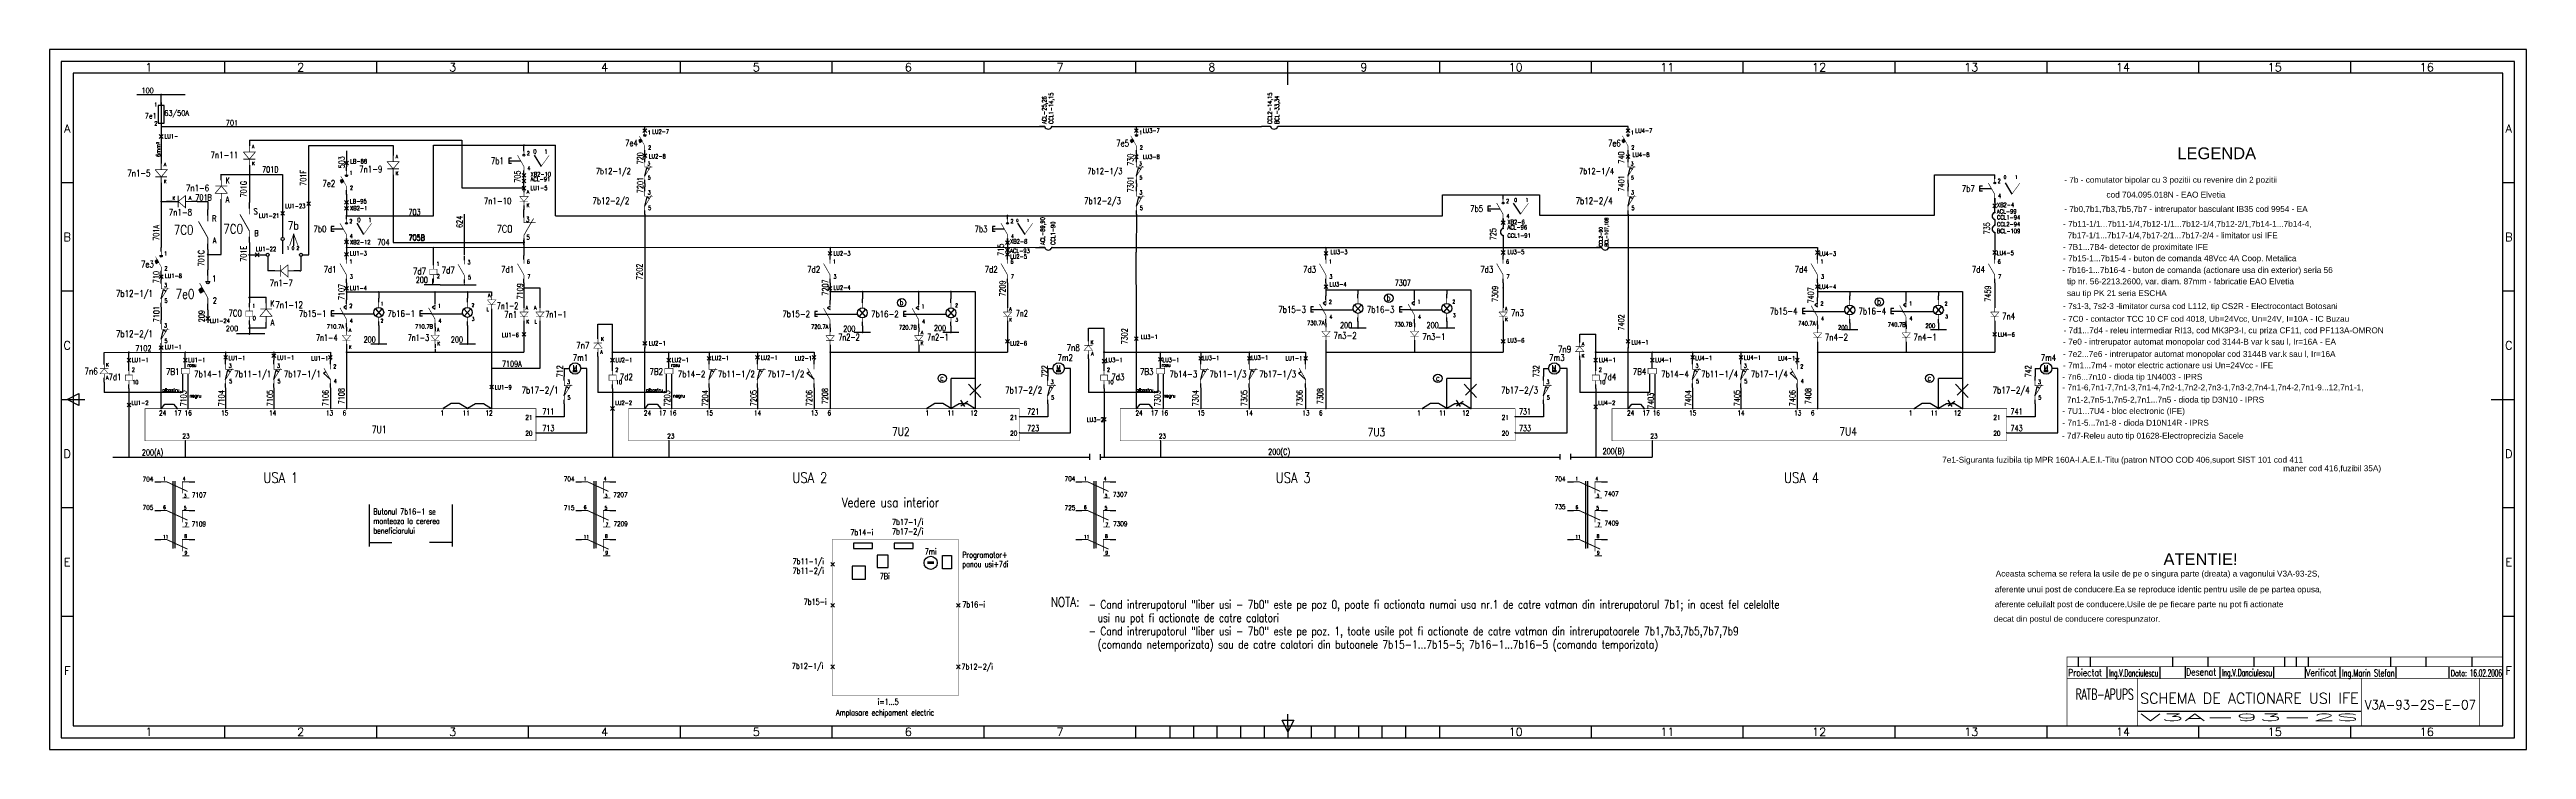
# Model space of a CAD drawing. Header units: millimetres. Extents: x 3134 to 4185, y 1786 to 2083.
import ezdxf
from ezdxf.enums import TextEntityAlignment as Align

# ---------------------------------------------------------------- set-up
doc = ezdxf.new("R2010")
doc.units = ezdxf.units.MM
doc.layers.add('INDICATOR', color=7, linetype='Continuous')
doc.layers.add('MODIFICARI', color=2, linetype='Continuous')
doc.styles.add('ISO', font='SIMPLEX.shx')
doc.styles.add('ROMANS', font='ROMANS.shx', dxfattribs={"width": 0.8})
doc.styles.get("Standard").update_dxf_attribs({"font": 'arial.ttf'})

# ---------------------------------------------------------------- blocks, each defined once
blk = doc.blocks.new('5A4')
at = {"color": 70}
for p, q in [((-976.6, 287), (-976.6, 292)), ((-912.1, 287), (-912.1, 292)), ((-847.7, 287), (-847.7, 292)), ((-783.3, 287), (-783.3, 292)), ((-718.9, 287), (-718.9, 292)), ((-654.4, 287), (-654.4, 292)), ((-590, 287), (-590, 292)), ((-525.6, 282.1), (-525.6, 292)), ((-461.1, 287), (-461.1, 292)), ((-396.7, 287), (-396.7, 292)), ((-332.3, 287), (-332.3, 292)), ((-267.8, 287), (-267.8, 292)), ((-203.4, 287), (-203.4, 292)), ((-139, 287), (-139, 292)), ((-74.5, 287), (-74.5, 292)), ((-1041, 240.5), (-1046, 240.5)), ((-5, 240.5), (-10, 240.5)), ((-1041, 194.5), (-1046, 194.5)), ((-5, 194.5), (-10, 194.5)), ((-1046, 148.5), (-1036, 148.5)), ((-1043.5, 148.5), (-1038.5, 151)), ((-1038.5, 146), (-1043.5, 148.5)), ((-1038.5, 151), (-1038.5, 146)), ((-15, 148.5), (-5, 148.5)), ((-1041, 102.5), (-1046, 102.5)), ((-5, 102.5), (-10, 102.5)), ((-1041, 56.5), (-1046, 56.5)), ((-5, 56.5), (-10, 56.5)), ((-528, 12.5), (-523, 12.5)), ((-525.5, 7.5), (-528, 12.5)), ((-525.5, 10), (-525.5, 15)), ((-523, 12.5), (-525.5, 7.5)), ((-976.6, 5), (-976.6, 10)), ((-912.1, 5), (-912.1, 10)), ((-847.7, 5), (-847.7, 10)), ((-783.3, 5), (-783.3, 10)), ((-718.9, 5), (-718.9, 10)), ((-654.4, 5), (-654.4, 10)), ((-590, 5), (-590, 10)), ((-590, 5), (-590, 10)), ((-575.5, 5), (-575.5, 10)), ((-565.5, 5), (-565.5, 10)), ((-555.5, 5), (-555.5, 10)), ((-545.5, 5), (-545.5, 10)), ((-535.5, 5), (-535.5, 10)), ((-525.5, 10), (-525.5, 5)), ((-515.5, 5), (-515.5, 10)), ((-505.5, 5), (-505.5, 10)), ((-495.5, 5), (-495.5, 10)), ((-485.5, 5), (-485.5, 10)), ((-475.5, 5), (-475.5, 10)), ((-461.1, 5), (-461.1, 10)), ((-461.1, 5), (-461.1, 10)), ((-396.7, 5), (-396.7, 10)), ((-332.3, 5), (-332.3, 10)), ((-267.8, 5), (-267.8, 10)), ((-203.4, 5), (-203.4, 10)), ((-139, 5), (-139, 10)), ((-74.5, 5), (-74.5, 10))]:
    blk.add_line(p, q, dxfattribs=at)
at = {"color": 240}
for points in [[(0, 0), (0, 297), (-1051, 297), (-1051, 0)], [(-5, 5), (-5, 292), (-1046, 292), (-1046, 5)]]:
    blk.add_lwpolyline(points, close=True, dxfattribs=at)
at = {"color": 70}
blk.add_lwpolyline([(-1041, 287), (-1041, 10), (-10, 10), (-10, 287)], close=True, dxfattribs=at)
at = {"color": 50, "style": 'ISO'}
for s, p in [('1', (-1008.8, 289.5)), ('2', (-944.4, 289.5)), ('3', (-879.9, 289.5)), ('4', (-815.5, 289.5)), ('5', (-751.1, 289.5)), ('6', (-686.6, 289.5)), ('7', (-622.2, 289.5)), ('8', (-557.8, 289.5)), ('9', (-493.3, 289.5)), ('10', (-428.9, 289.5)), ('11', (-364.5, 289.5)), ('12', (-300.1, 289.5)), ('13', (-235.6, 289.5)), ('14', (-171.2, 289.5)), ('15', (-106.8, 289.5)), ('16', (-42.3, 289.5)), ('A', (-1043.5, 263.5)), ('A', (-7.5, 263.5)), ('B', (-1043.5, 217.5)), ('B', (-7.5, 217.5)), ('C', (-1043.5, 171.5)), ('C', (-7.5, 171.5)), ('D', (-1043.5, 125.5)), ('D', (-7.5, 125.5)), ('E', (-1043.5, 79.5)), ('E', (-7.5, 79.5)), ('F', (-1043.5, 33.5)), ('F', (-7.5, 33.5)), ('1', (-1008.8, 7.5)), ('2', (-944.4, 7.5)), ('3', (-879.9, 7.5)), ('4', (-815.5, 7.5)), ('5', (-751.1, 7.5)), ('6', (-686.6, 7.5)), ('7', (-622.2, 7.5)), ('10', (-428.9, 7.5)), ('11', (-364.5, 7.5)), ('12', (-300.1, 7.5)), ('13', (-235.6, 7.5)), ('14', (-171.2, 7.5)), ('15', (-106.8, 7.5)), ('16', (-42.3, 7.5))]:
    blk.add_text(s, height=3.5, dxfattribs=at).set_placement(p, align=Align.MIDDLE)
blk = doc.blocks.new('CNI')
at = {"linetype": 'Continuous'}
for p, q in [((0, -2.5), (0, 0)), ((0, -17), (0, -14.5))]:
    blk.add_line(p, q, dxfattribs=at)
at = {"linetype": 'Continuous', "flags": 128}
for points, const_width in [([(-0.2, -5.3), (6.2, -5.3)], 0.3), ([(0, -12), (5.1, -3.1)], 0.4)]:
    blk.add_lwpolyline(points, dxfattribs=dict(at, const_width=const_width))
at = {"linetype": 'Continuous', "const_width": 0.4}
for points in [[(0, -5.3), (0, -2.5)], [(0, -14.5), (0, -12)]]:
    blk.add_lwpolyline(points, dxfattribs=at)
at = {"linetype": 'Continuous', "style": 'ROMANS', "width": 0.8}
blk.add_attdef('K1', text='', height=4, dxfattribs=at).set_placement((-6.1, -8.6), align=Align.MIDDLE_RIGHT)
for tag, p in [('1', (1, -4.8)), ('2', (1.3, -14.3))]:
    blk.add_attdef(tag, p, '', height=2.5, dxfattribs=at)
blk = doc.blocks.new('DIODA')
at = {"linetype": 'Continuous'}
for p, q in [((0, 10.6), (0, 13.1)), ((0, 0), (0, 2.5))]:
    blk.add_line(p, q, dxfattribs=at)
at = {"linetype": 'Continuous', "const_width": 0.4}
for points in [[(0, 8.1), (0, 10.6)], [(0, 2.5), (0, 5)]]:
    blk.add_lwpolyline(points, dxfattribs=at)
at = {"linetype": 'Continuous', "const_width": 0.3, "flags": 128}
for points in [[(0, 8.1), (-2.6, 5), (2.6, 5)], [(-2.5, 8.1), (2.5, 8.1)], [(0, 8.1), (2.6, 5)]]:
    blk.add_lwpolyline(points, dxfattribs=at)
at = {"linetype": 'Continuous', "style": 'ROMANS', "width": 0.8}
for tag, p in [('1', (1.8, 9.2)), ('2', (1.9, 1.2))]:
    blk.add_attdef(tag, p, '', height=2.5, dxfattribs=at)
blk.add_attdef('D', text='', height=4, dxfattribs=at).set_placement((-5.2, 6.7), align=Align.MIDDLE_RIGHT)
blk = doc.blocks.new('BILUTA')
at = {"linetype": 'Continuous', "flags": 128}
blk.add_lwpolyline([(-0.225, 0, 0.45, 0.45, 1), (0.225, 0, 0.45, 0.45, 1)], format="xyseb", close=True, dxfattribs=at)
blk = doc.blocks.new('LIM-NI')
at = {"linetype": 'Continuous'}
for p, q in [((0, -2.5), (0, 0)), ((0, -12), (1.4, -6.2)), ((0, -17), (0, -14.5)), ((1.4, -6.2), (3, -7.2))]:
    blk.add_line(p, q, dxfattribs=at)
at = {"linetype": 'Continuous', "flags": 128}
for points, const_width in [([(-0.2, -5.7), (5.1, -5.7)], 0.3), ([(0, -12), (4.2, -5.1)], 0.4)]:
    blk.add_lwpolyline(points, dxfattribs=dict(at, const_width=const_width))
at = {"linetype": 'Continuous', "const_width": 0.4}
for points in [[(0, -5.7), (0, -2.5)], [(0, -14.5), (0, -12)]]:
    blk.add_lwpolyline(points, dxfattribs=at)
at = {"linetype": 'Continuous', "style": 'ROMANS', "width": 0.8}
blk.add_attdef('L1', text='', height=4, dxfattribs=at).set_placement((-9.6, -8.6), align=Align.MIDDLE_RIGHT)
for tag, p in [('1', (1.8, -4.6)), ('2', (2.1, -14.3))]:
    blk.add_attdef(tag, p, '', height=2.5, dxfattribs=at)
blk = doc.blocks.new('X')
for p, q in [((0.8, 0.8), (-0.8, -0.8)), ((-0.8, 0.8), (0.8, -0.8))]:
    blk.add_line(p, q)
blk = doc.blocks.new('BOB-REL')
at = {"linetype": 'Continuous'}
for p, q in [((0, 10.9), (0, 13.4)), ((0, 0), (0, 2.5))]:
    blk.add_line(p, q, dxfattribs=at)
at = {"linetype": 'Continuous', "const_width": 0.3, "flags": 128}
blk.add_lwpolyline([(2.2, 5), (2.2, 8.4), (-2.2, 8.4), (-2.2, 5)], close=True, dxfattribs=at)
at = {"linetype": 'Continuous', "const_width": 0.4}
for points in [[(0, 8.4), (0, 10.9)], [(0, 2.5), (0, 5)]]:
    blk.add_lwpolyline(points, dxfattribs=at)
at = {"linetype": 'Continuous', "style": 'ROMANS', "width": 0.8}
blk.add_attdef('K', text='', height=4, dxfattribs=at).set_placement((-4.6, 7.1), align=Align.MIDDLE_RIGHT)
for tag, p in [('1', (1.8, 10.4)), ('2', (2.1, 2.7))]:
    blk.add_attdef(tag, p, '', height=2.5, dxfattribs=at)
blk = doc.blocks.new('MONO1')
at = {"linetype": 'Continuous'}
for p, q in [((0, -2.5), (0, 0)), ((-1, -5), (1, -5)), ((0, -17), (0, -14.5))]:
    blk.add_line(p, q, dxfattribs=at)
at = {"linetype": 'Continuous', "flags": 128}
blk.add_lwpolyline([(-1.7, -9), (-2.5, -7.7), (-3.8, -8.5), (-3.1, -9.8)], close=True, dxfattribs=at)
at = {"linetype": 'Continuous', "const_width": 0.3, "flags": 128}
blk.add_lwpolyline([(0, -12), (-3.5, -5.7)], dxfattribs=at)
at = {"linetype": 'Continuous', "const_width": 0.4}
for points in [[(0, -5), (0, -2.5)], [(0, -14.5), (0, -12)]]:
    blk.add_lwpolyline(points, dxfattribs=at)
at = {"linetype": 'Continuous'}
blk.add_circle((0, -5.5), 0.517, dxfattribs=at)
blk.add_solid([(-3.1, -9.8), (-3.8, -8.5), (-1.7, -9), (-2.5, -7.7)], dxfattribs=at)
at = {"linetype": 'Continuous', "style": 'ROMANS', "width": 0.8, "flags": 8}
blk.add_attdef('Q1', (-9.6, -12.3), '', height=4, dxfattribs=at)
at = {"linetype": 'Continuous', "style": 'ROMANS', "width": 0.8}
for tag, p in [('1', (1.8, -5)), ('2', (2.1, -14.3))]:
    blk.add_attdef(tag, p, '', height=2.5, dxfattribs=at)
blk = doc.blocks.new('BUT-REV')
at = {"linetype": 'Continuous'}
for p, q in [((0, -2.5), (0, 0)), ((-9.4, -6.9), (-9.4, -10.1)), ((-7.7, -6.9), (-9.4, -6.9)), ((-9.4, -8.5), (-2.3, -8.5)), ((-7.7, -10.1), (-9.4, -10.1)), ((0, -3.6), (-1.7, -4.6)), ((-1.7, -4.6), (0, -5.7)), ((0, -17), (0, -14.5))]:
    blk.add_line(p, q, dxfattribs=at)
at = {"linetype": 'Continuous', "const_width": 0.4, "flags": 128}
blk.add_lwpolyline([(0, -12), (-4, -5)], dxfattribs=at)
at = {"linetype": 'Continuous', "const_width": 0.4}
for points in [[(0, -5.7), (0, -2.5)], [(0, -14.5), (0, -12)]]:
    blk.add_lwpolyline(points, dxfattribs=at)
at = {"linetype": 'Continuous', "style": 'ROMANS', "width": 0.8}
blk.add_attdef('P1', text='', height=4, dxfattribs=at).set_placement((-12.4, -8.5), align=Align.MIDDLE_RIGHT)
for tag, p in [('1', (1.8, -5)), ('2', (2.1, -14.3))]:
    blk.add_attdef(tag, p, '', height=2.5, dxfattribs=at)
blk = doc.blocks.new('CND')
at = {"linetype": 'Continuous'}
for p, q in [((0, -2.5), (0, 0)), ((0, -17), (0, -14.5))]:
    blk.add_line(p, q, dxfattribs=at)
at = {"linetype": 'Continuous', "const_width": 0.4, "flags": 128}
blk.add_lwpolyline([(0, -12), (-4, -5)], dxfattribs=at)
at = {"linetype": 'Continuous', "const_width": 0.4}
for points in [[(0, -5), (0, -2.5)], [(0, -14.5), (0, -12)]]:
    blk.add_lwpolyline(points, dxfattribs=at)
at = {"linetype": 'Continuous', "style": 'ROMANS', "width": 0.8}
blk.add_attdef('K1', text='', height=4, dxfattribs=at).set_placement((-6.1, -8.6), align=Align.MIDDLE_RIGHT)
for tag, p in [('1', (1.8, -5)), ('2', (2.1, -14.3))]:
    blk.add_attdef(tag, p, '', height=2.5, dxfattribs=at)
blk = doc.blocks.new('LIM')
at = {"linetype": 'Continuous'}
for p, q in [((0, -2.5), (0, 0)), ((-4.4, -8), (-2.8, -7.1)), ((0, -12), (-4.4, -8)), ((0, -17), (0, -14.5))]:
    blk.add_line(p, q, dxfattribs=at)
at = {"linetype": 'Continuous', "const_width": 0.4, "flags": 128}
blk.add_lwpolyline([(0, -12), (-4, -5)], dxfattribs=at)
at = {"linetype": 'Continuous', "const_width": 0.4}
for points in [[(0, -5.7), (0, -2.5)], [(0, -14.5), (0, -12)]]:
    blk.add_lwpolyline(points, dxfattribs=at)
at = {"linetype": 'Continuous', "style": 'ROMANS', "width": 0.8}
blk.add_attdef('L1', text='', height=4, dxfattribs=at).set_placement((-9.6, -8.6), align=Align.MIDDLE_RIGHT)
for tag, p in [('1', (1.8, -5)), ('2', (2.1, -14.3))]:
    blk.add_attdef(tag, p, '', height=2.5, dxfattribs=at)
blk = doc.blocks.new('BUT-RET')
at = {"linetype": 'Continuous'}
for p, q in [((0, -2.5), (0, 0)), ((-7.7, -6.9), (-9.4, -6.9)), ((-9.4, -6.9), (-9.4, -10.1)), ((-9.4, -8.5), (-2, -8.5)), ((-7.7, -10.1), (-9.4, -10.1)), ((0, -17), (0, -14.5))]:
    blk.add_line(p, q, dxfattribs=at)
at = {"linetype": 'Continuous', "const_width": 0.4, "flags": 128}
blk.add_lwpolyline([(0, -12), (-4, -5)], dxfattribs=at)
at = {"linetype": 'Continuous', "const_width": 0.4}
for points in [[(0, -4.5), (0, -2.5)], [(0, -14.5), (0, -12)]]:
    blk.add_lwpolyline(points, dxfattribs=at)
at = {"linetype": 'Continuous'}
blk.add_circle((0, -5), 0.546, dxfattribs=at)
at = {"linetype": 'Continuous', "style": 'ROMANS', "width": 0.8}
blk.add_attdef('P1', text='', height=4, dxfattribs=at).set_placement((-12.4, -8.5), align=Align.MIDDLE_RIGHT)
for tag, p in [('1', (1.8, -5)), ('2', (2.1, -14.3))]:
    blk.add_attdef(tag, p, '', height=2.5, dxfattribs=at)
blk = doc.blocks.new('B1')
at = {"linetype": 'Continuous'}
for p, q in [((0, -2.5), (0, 0)), ((-2.1, -6.5), (1.9, -11.2)), ((-1.9, -11.2), (2.1, -6.5)), ((0, -16.9), (0, -14.4))]:
    blk.add_line(p, q, dxfattribs=at)
at = {"linetype": 'Continuous', "const_width": 0.4}
for points in [[(0, -5.7), (0, -2.5)], [(0, -14.4), (0, -11.9)]]:
    blk.add_lwpolyline(points, dxfattribs=at)
at = {"linetype": 'Continuous'}
blk.add_circle((0, -8.8), 3.07, dxfattribs=at)
at = {"linetype": 'Continuous', "style": 'ROMANS', "width": 0.8}
blk.add_attdef('H1', text='', height=4, dxfattribs=at).set_placement((-6.7, -8.5), align=Align.MIDDLE_RIGHT)
blk = doc.blocks.new('A$C313A4CAA')
at = {"layer": 'MODIFICARI'}
blk.add_circle((1.8, 1.8), 1.79, dxfattribs=at)
at = {"layer": 'MODIFICARI', "style": 'ROMANS', "width": 0.8}
blk.add_text('b', height=2.5, dxfattribs=at).set_placement((0.9, 0.7))
blk = doc.blocks.new('indic-el')
at = {"layer": 'INDICATOR', "color": 1}
for p, q in [((-180, 25), (-180, 29)), ((-175, 25), (-175, 29)), ((-167.9, 20), (-167.9, 25)), ((-145.4, 19.8), (-145.4, 24.8)), ((-140, 25), (-140, 29)), ((-134.7, 20.1), (-134.7, 25.1)), ((-125, 25), (-125, 29)), ((-119.9, 20), (-119.9, 25)), ((-105.5, 25), (-105.5, 29)), ((-97.2, 20), (-97.2, 25)), ((-87.5, 25), (-87.5, 29)), ((-83.8, 20), (-83.8, 25)), ((-82.5, 25), (-82.5, 29)), ((-69, 20), (-69, 25)), ((-47.5, 25), (-47.5, 29)), ((-45.3, 20), (-45.3, 25)), ((-32.5, 25), (-32.5, 29)), ((-22.8, 20), (-22.8, 25)), ((-13, 25), (-13, 29)), ((-155, 6), (-60, 6))]:
    blk.add_line(p, q, dxfattribs=at)
at = {"layer": 'INDICATOR'}
blk.add_line((-92.5, 25), (-92.5, 29), dxfattribs=at)
at = {"layer": 'INDICATOR', "const_width": 0.3, "flags": 128}
for points in [[(0, 29), (-185, 29), (-185, 0)], [(0, 25), (-185, 25)], [(0, 20), (-185, 20)], [(-155, 0), (-155, 20)], [(-60, 0), (-60, 20)], [(-10, 0), (-10, 20)]]:
    blk.add_lwpolyline(points, dxfattribs=at)
at = {"layer": 'INDICATOR', "color": 1, "style": 'ROMANS', "width": 0.8}
for s, height, p in [('Proiectat', 3, (-184.5, 20.9)), ('Desenat', 3, (-134.4, 21.2)), ('Verificat', 3, (-83.5, 20.9)), ('Data:', 2.5, (-22.1, 20.9))]:
    blk.add_text(s, height=height, dxfattribs=at).set_placement(p)
at = {"layer": 'INDICATOR', "style": 'ROMANS', "width": 0.570908}
blk.add_text('RATB-APUPS', height=4.5, dxfattribs=at).set_placement((-181.3, 11), (-156.7, 11), align=Align.FIT)
at = {"layer": 'INDICATOR', "color": 1, "style": 'ROMANS'}
for tag, height, width, p, p2 in [('PROIECTAT', 3, 0.908325, (-167.1, 20.7), (-146.2, 20.7)), ('DESENAT', 3, 1.116423, (-119.3, 20.8), (-97.9, 20.8)), ('VERIFICAT', 3, 1.074468, (-68.3, 20.8), (-45.9, 20.8)), ('DATA', 3, 1.321041, (-14, 20.8), (-0.5, 20.8)), ('NUME_DESEN', 4.5, 2.080219, (-153.9, 9.2), (-61.2, 9.2)), ('NUMAR', 4, 2.383056, (-58.6, 6.8), (-11.4, 6.8)), ('ANS', 3, 11.421134, (-154, 2), (-61, 2))]:
    blk.add_attdef(tag, text='', height=height, dxfattribs=dict(at, width=width)).set_placement(p, p2, align=Align.FIT)
blk = doc.blocks.new('TRECERE')
for p, q in [((-0.3, 6.8), (-0.9, 6.4)), ((-0.9, 6.8), (-0.4, 6.4)), ((-0.3, 1.9), (-0.9, 2.4)), ((-0.9, 1.9), (-0.4, 2.3)), ((-0.6, 1.9), (-0.6, -1.2)), ((-0.9, -1.6), (-0.4, -1.2)), ((-0.4, -1.6), (-0.9, -1.2)), ((-0.9, -6.1), (-0.4, -5.7)), ((-0.3, -6.1), (-0.9, -5.7))]:
    blk.add_line(p, q)
for centre in [(-0.6, 6.6), (-0.6, 2.1), (-0.6, -1.4), (-0.6, -5.9)]:
    blk.add_circle(centre, 0.169)
for centre, start, end in [((0.2, 4.4), 113.689, 246.5614), ((0.2, -3.7), 113.4386, 246.311)]:
    blk.add_arc(centre, 2.43, start, end)
blk = doc.blocks.new('TREC')
for p, q in [((0, -3), (0, 0)), ((0, -15.9), (0, -18.9))]:
    blk.add_line(p, q)
blk.add_blockref('TRECERE', (0.6, -9.8))

msp = doc.modelspace()

# ---------------------------------------------------------------- linework, layer by layer
at = {"color": 1}
for p, q in [((3171.4, 2063.8), (3191.9, 2063.8)), ((3181.7, 2060.4), (3181.7, 2063.8)), ((3181.7, 2060.4), (3181.7, 2058.7)), ((3181.7, 2059.1), (3181.7, 2060.4)), ((3181.7, 2059.1), (3181.7, 2051.6)), ((3181.7, 2051.6), (3181.7, 2049.9)), ((3181.7, 2051.6), (3181.7, 2050.4)), ((3181.7, 2050.1), (3556.7, 2050.1)), ((3181.7, 2049.9), (3181.7, 2036.9)), ((3552.7, 2050.1), (3556.7, 2050.1)), ((3556.5, 2050.1), (3554.4, 2050.1)), ((3556.5, 2050.3), (3556.8, 2050)), ((3556.5, 2050), (3556.8, 2050.3)), ((3559.8, 2050.3), (3559.5, 2050)), ((3559.8, 2050), (3559.6, 2050.3)), ((3559.6, 2050.1), (3648.5, 2050.1)), ((3559.6, 2050.1), (3578.4, 2050.1)), ((3652.3, 2050.1), (3648.5, 2050.1)), ((3652.2, 2050), (3652.5, 2050.3)), ((3652.2, 2050.3), (3652.5, 2050)), ((3655.6, 2050.3), (3655.3, 2050)), ((3655.6, 2050), (3655.3, 2050.3)), ((3804.1, 2050.1), (3655.6, 2050.1)), ((3219.1, 2044.4), (3309.3, 2044.4)), ((3244.3, 1995.7), (3244.3, 2042.1)), ((3244.3, 2042.1), (3280.1, 2042.1)), ((3260.3, 2039.9), (3260.3, 2033)), ((3280.1, 2042.1), (3280.1, 2040.3)), ((3297.2, 2042.2), (3349, 2042.2)), ((3297.2, 2012.3), (3297.2, 2042.2)), ((3309.3, 2044.4), (3309.3, 2024.1)), ((3335.6, 2041.4), (3335.6, 2042.2)), ((3349, 2012.3), (3349, 2042.2)), ((3207.2, 2029.8), (3233.2, 2029.8)), ((3219.1, 2031.4), (3219.1, 2017.9)), ((3233.2, 2029.8), (3233.2, 2003.1)), ((3335.6, 2024), (3335.6, 2029.7)), ((3339.9, 2038), (3342.9, 2033.2)), ((3386.9, 2038.5), (3386.9, 2036.5)), ((3595.5, 2038.5), (3595.5, 2036.5)), ((3804.1, 2038.5), (3804.1, 2036.5)), ((3934.1, 2012.5), (3934.1, 2029.6)), ((3934.1, 2029.6), (3959.7, 2029.6)), ((3181.6, 2018.3), (3189.1, 2018.3)), ((3181.7, 2023.8), (3181.7, 1998.8)), ((3197, 2018.3), (3201.5, 2018.3)), ((3201.5, 2018.3), (3201.5, 2014.9)), ((3260.3, 2021.4), (3260.3, 2012.5)), ((3280.1, 2027.2), (3280.1, 2001)), ((3309.3, 2024.1), (3335.6, 2024.1)), ((3386.9, 2026), (3386.9, 2024.5)), ((3595.5, 2026), (3595.5, 2024.5)), ((3725.4, 2012.3), (3725.4, 2021.1)), ((3725.4, 2021.1), (3766.5, 2021.1)), ((3766.5, 2021.1), (3766.5, 2012.5)), ((3804.1, 2026), (3804.1, 2024.5)), ((3959.7, 2019.7), (3959.7, 2015.9)), ((3964.1, 2026.2), (3967, 2021.5)), ((3207.2, 1995.8), (3207.2, 2016.8)), ((3260.3, 2012.3), (3297.2, 2012.3)), ((3264.7, 2009.1), (3267.6, 2004.4)), ((3310.4, 1995.5), (3310.4, 2013)), ((3335.6, 2013.6), (3335.6, 2014.9)), ((3349, 2012.3), (3725.4, 2012.3)), ((3386.9, 2012.9), (3386.9, 1956.1)), ((3545.1, 2009.1), (3548.1, 2004.4)), ((3595.5, 2012.9), (3595.4, 1996.8)), ((3751.1, 2011.1), (3751.1, 2007.4)), ((3755.4, 2017.7), (3758.4, 2012.9)), ((3766.5, 2012.5), (3934.1, 2012.5)), ((3804.1, 2012.9), (3804.1, 1956.1)), ((3201.5, 1997.9), (3201.5, 1989.4)), ((3219.1, 2000.9), (3219.1, 1975.3)), ((3233.2, 2001.8), (3233.2, 1996.2)), ((3237.9, 2004.6), (3237.9, 1999.5)), ((3260.3, 2002.6), (3260.3, 1998.8)), ((3260.3, 1999), (3552.7, 1998.8)), ((3260.3, 1998.8), (3260.3, 1995.4)), ((3280.1, 2001), (3335.6, 2001)), ((3297.2, 1992.9), (3297.2, 1998.7)), ((3335.6, 2002.6), (3335.6, 1998.8)), ((3335.6, 1998.8), (3335.6, 1995.4)), ((3465.5, 1998.8), (3465.5, 1995.4)), ((3540.8, 2002.6), (3540.8, 1998.8)), ((3540.8, 1998.8), (3540.8, 1995.4)), ((3540.8, 1998.8), (3540.8, 1995.4)), ((3552.7, 1998.8), (3556.7, 1998.8)), ((3556.5, 1998.8), (3554.4, 1998.8)), ((3556.5, 1999), (3556.8, 1998.7)), ((3556.5, 1998.7), (3556.8, 1999)), ((3559.8, 1999), (3559.5, 1998.7)), ((3559.8, 1998.7), (3559.6, 1999)), ((3559.6, 1998.8), (3792.4, 1998.8)), ((3675.9, 1998.8), (3675.9, 1995.4)), ((3750.9, 2007.1), (3751.3, 2006.8)), ((3751.3, 2007.1), (3750.9, 2006.8)), ((3751.3, 2003.7), (3750.9, 2004)), ((3750.9, 2003.7), (3751.3, 2004)), ((3751.1, 2007), (3751.1, 2007.4)), ((3751.1, 2003.7), (3751.1, 2001.5)), ((3751.1, 2001.5), (3751.1, 1998.8)), ((3751.1, 1998.8), (3751.1, 1995.4)), ((3751.1, 1998.8), (3751.1, 1995.4)), ((3792.7, 1998.8), (3790.7, 1998.8)), ((3792.7, 1998.7), (3793, 1999)), ((3792.7, 1999), (3793, 1998.7)), ((3796.1, 1999), (3795.7, 1998.7)), ((3796.1, 1998.7), (3795.8, 1999)), ((3796.1, 1998.8), (3884.5, 1998.8)), ((3884.5, 1998.8), (3884.5, 1995.4)), ((3959.7, 2003), (3959.7, 2001.5)), ((3959.7, 2001.5), (3959.7, 1998.8)), ((3959.7, 1998.8), (3959.7, 1995.4)), ((3959.7, 1998.8), (3959.7, 1995.4)), ((3181.7, 1987.2), (3181.7, 1985.2)), ((3201.5, 1995.8), (3207.2, 1995.8)), ((3219.1, 1995.7), (3226.2, 1995.7)), ((3226.9, 1995), (3226.9, 1988.9)), ((3227.5, 1988.9), (3226.9, 1988.9)), ((3240.5, 1988.9), (3241, 1988.9)), ((3241, 1995), (3241, 1988.9)), ((3241.7, 1995.7), (3244.3, 1995.7)), ((3595.5, 1969.2), (3595.4, 1996.8)), ((3226.2, 1977.6), (3219.1, 1977.6)), ((3260.3, 1983.8), (3260.3, 1976.6)), ((3260.3, 1980), (3321.9, 1980)), ((3274, 1980), (3274, 1977.3)), ((3300.1, 1983), (3293.3, 1983)), ((3296.9, 1983), (3296.9, 1985.5)), ((3297.9, 1976.6), (3297.9, 1980)), ((3300.1, 1983), (3315.4, 1983)), ((3311.6, 1980), (3311.6, 1977.3)), ((3321.9, 1980), (3321.9, 1980)), ((3335.6, 1983.8), (3335.6, 1974.9)), ((3335.6, 1981.7), (3342.4, 1981.7)), ((3342.4, 1981.7), (3342.4, 1974.9)), ((3465.5, 1983.8), (3465.5, 1976.4)), ((3465.5, 1980.2), (3527.1, 1980.2)), ((3479.2, 1980.2), (3479.2, 1977.1)), ((3503.1, 1976.4), (3503.1, 1980.2)), ((3516.8, 1980.2), (3516.8, 1977.1)), ((3527.1, 1980.2), (3527.1, 1970.9)), ((3540.8, 1983.8), (3540.8, 1974.9)), ((3675.9, 1983.8), (3675.9, 1978.3)), ((3675.9, 1980.8), (3737.4, 1980.8)), ((3689.5, 1980.8), (3689.5, 1979)), ((3713.5, 1978.3), (3713.5, 1980.8)), ((3727.2, 1980.8), (3727.2, 1979)), ((3737.4, 1980.8), (3737.4, 1972.8)), ((3751.1, 1983.8), (3751.1, 1974.9)), ((3884.5, 1983.8), (3884.5, 1977.6)), ((3884.5, 1980.1), (3946, 1980.1)), ((3898.2, 1980.1), (3898.2, 1978.3)), ((3922.1, 1977.6), (3922.1, 1980.1)), ((3935.8, 1980.1), (3935.8, 1978.3)), ((3946, 1980.1), (3946, 1972.1)), ((3959.7, 1983.8), (3959.7, 1974.9)), ((3181.7, 1973.5), (3181.7, 1968.1)), ((3201.5, 1972.4), (3201.5, 1966.8)), ((3219.1, 1966.1), (3219.1, 1962.2)), ((3258.8, 1970.7), (3272, 1970.7)), ((3274, 1965.7), (3274, 1957.8)), ((3296.4, 1970.7), (3309.6, 1970.7)), ((3311.6, 1965.7), (3311.6, 1957.8)), ((3321.9, 1971.1), (3321.9, 1930.4)), ((3335.6, 1966), (3335.6, 1954.4)), ((3342.4, 1966), (3342.4, 1947.5)), ((3367, 1961.8), (3367, 1966.3)), ((3367, 1966.3), (3373.2, 1966.3)), ((3373.2, 1948.1), (3373.2, 1966.3)), ((3464, 1970.5), (3477.2, 1970.5)), ((3479.2, 1965.6), (3479.2, 1962.7)), ((3501.6, 1970.5), (3514.8, 1970.5)), ((3516.8, 1965.6), (3516.8, 1962.7)), ((3527.1, 1970.9), (3527.1, 1930.4)), ((3540.8, 1966), (3540.8, 1954.4)), ((3595.5, 1956.4), (3595.5, 1969.2)), ((3674.4, 1972.4), (3687.5, 1972.4)), ((3689.5, 1967.5), (3689.5, 1964.6)), ((3712, 1972.4), (3725.2, 1972.4)), ((3727.2, 1967.5), (3727.2, 1964.6)), ((3737.4, 1972.8), (3737.4, 1930.4)), ((3751.1, 1966), (3751.1, 1954.4)), ((3883, 1971.7), (3896.2, 1971.7)), ((3898.2, 1966.8), (3898.2, 1963.9)), ((3920.6, 1971.7), (3933.8, 1971.7)), ((3935.8, 1966.8), (3935.8, 1963.9)), ((3946, 1972.1), (3946, 1930.4)), ((3959.7, 1966), (3959.7, 1954.4)), ((3181.7, 1930.4), (3181.7, 1956.4)), ((3225.7, 1962.2), (3213.7, 1962.2)), ((3226.2, 1964.6), (3219.1, 1964.6)), ((3260.3, 1956), (3260.3, 1930.4)), ((3277.4, 1957.8), (3270.6, 1957.8)), ((3297.9, 1955.7), (3297.9, 1954.4)), ((3315, 1957.8), (3308.2, 1957.8)), ((3386.9, 1930.4), (3386.9, 1956.4)), ((3465.5, 1955.9), (3465.5, 1930.4)), ((3482.6, 1962.7), (3475.8, 1962.7)), ((3482.6, 1962.7), (3475.8, 1962.7)), ((3503.1, 1955.8), (3503.1, 1954.4)), ((3520.2, 1962.7), (3513.4, 1962.7)), ((3520.2, 1962.7), (3513.4, 1962.7)), ((3575.1, 1964.6), (3581.8, 1964.6)), ((3575.1, 1960.8), (3575.1, 1964.6)), ((3581.8, 1948.1), (3581.8, 1964.6)), ((3595.5, 1930.4), (3595.5, 1956.4)), ((3675.9, 1957.8), (3675.9, 1930.4)), ((3693, 1964.6), (3686.1, 1964.6)), ((3693, 1964.6), (3686.1, 1964.6)), ((3713.5, 1957.8), (3713.5, 1954.4)), ((3730.6, 1964.6), (3723.7, 1964.6)), ((3730.6, 1964.6), (3723.7, 1964.6)), ((3783.6, 1960.2), (3783.6, 1962)), ((3783.6, 1962), (3790.4, 1962)), ((3790.4, 1948.1), (3790.4, 1962)), ((3804.1, 1930.4), (3804.1, 1956.4)), ((3884.5, 1957), (3884.5, 1930.4)), ((3901.6, 1963.9), (3894.7, 1963.9)), ((3901.6, 1963.9), (3894.7, 1963.9)), ((3922.1, 1957), (3922.1, 1954.4)), ((3939.2, 1963.9), (3932.4, 1963.9)), ((3939.2, 1963.9), (3932.4, 1963.9)), ((3157.5, 1954.3), (3253.5, 1954.4)), ((3157.5, 1950.9), (3157.5, 1954.3)), ((3168, 1948.1), (3168, 1954.4)), ((3190.8, 1945.2), (3190.8, 1940.9)), ((3191.9, 1947.5), (3191.9, 1954.4)), ((3193, 1945.2), (3193, 1930.4)), ((3209, 1954.4), (3209, 1951)), ((3229.5, 1954.4), (3229.5, 1951)), ((3253.5, 1954.4), (3253.5, 1951)), ((3260.3, 1954.4), (3335.6, 1954.4)), ((3342.4, 1947.5), (3321.9, 1947.5)), ((3352.7, 1947.5), (3352.7, 1944.1)), ((3352.7, 1947.5), (3354.9, 1947.5)), ((3356.3, 1946.6), (3358.2, 1946.6)), ((3356.3, 1946.2), (3358.2, 1946.2)), ((3361.9, 1947.5), (3359.7, 1947.5)), ((3362.3, 1947.5), (3361.9, 1947.5)), ((3362.3, 1920.2), (3362.3, 1947.5)), ((3367, 1952.6), (3367, 1937.3)), ((3373.2, 1954.4), (3458.7, 1954.4)), ((3396, 1945.2), (3396, 1940.9)), ((3397.1, 1947.5), (3397.1, 1954.4)), ((3398.2, 1945.2), (3398.2, 1930.4)), ((3414.2, 1954.4), (3414.2, 1951)), ((3434.7, 1954.4), (3434.7, 1951)), ((3458.7, 1954.4), (3458.7, 1951)), ((3458.7, 1954.4), (3458.7, 1951)), ((3465.5, 1954.4), (3540.8, 1954.4)), ((3465.5, 1954.4), (3540.8, 1954.4)), ((3557.9, 1947.5), (3560.1, 1947.5)), ((3557.9, 1947.5), (3557.9, 1944.1)), ((3561.5, 1946.6), (3563.4, 1946.6)), ((3561.5, 1946.2), (3563.4, 1946.2)), ((3567.1, 1947.5), (3564.9, 1947.5)), ((3567.5, 1947.5), (3567.1, 1947.5)), ((3567.5, 1920.2), (3567.5, 1947.5)), ((3575.1, 1951.6), (3575.1, 1937.3)), ((3581.8, 1954.4), (3667.3, 1954.4)), ((3604.6, 1945.2), (3604.6, 1940.9)), ((3605.7, 1947.5), (3605.7, 1954.4)), ((3606.8, 1945.2), (3606.8, 1930.4)), ((3622.8, 1954.4), (3622.8, 1951)), ((3643.4, 1954.4), (3643.4, 1951)), ((3667.3, 1954.4), (3667.3, 1951)), ((3667.3, 1954.4), (3667.3, 1951)), ((3675.9, 1954.4), (3751.1, 1954.4)), ((3675.9, 1954.4), (3751.1, 1954.4)), ((3768.2, 1947.5), (3768.2, 1944.1)), ((3768.2, 1947.5), (3770.4, 1947.5)), ((3771.9, 1946.6), (3773.8, 1946.6)), ((3771.9, 1946.2), (3773.8, 1946.2)), ((3777.5, 1947.5), (3775.2, 1947.5)), ((3778.3, 1947.5), (3777.5, 1947.5)), ((3778.3, 1920.2), (3778.3, 1947.5)), ((3783.6, 1951.1), (3783.6, 1937.3)), ((3790.4, 1954.4), (3875.9, 1954.4)), ((3813.2, 1945.2), (3813.2, 1940.9)), ((3814.4, 1947.5), (3814.4, 1954.4)), ((3815.4, 1945.2), (3815.4, 1930.4)), ((3831.5, 1954.4), (3831.5, 1951)), ((3852, 1954.4), (3852, 1951)), ((3875.9, 1954.4), (3875.9, 1951)), ((3875.9, 1954.4), (3875.9, 1951)), ((3884.5, 1954.4), (3959.7, 1954.4)), ((3884.5, 1954.4), (3959.7, 1954.4)), ((3976.8, 1947.5), (3976.8, 1944.1)), ((3976.8, 1947.5), (3979, 1947.5)), ((3980.5, 1946.6), (3982.4, 1946.6)), ((3980.5, 1946.2), (3982.4, 1946.2)), ((3986.1, 1947.5), (3983.9, 1947.5)), ((3986.4, 1947.5), (3986.1, 1947.5)), ((3986.4, 1920.2), (3986.4, 1947.5)), ((3157.5, 1941.7), (3157.5, 1937.3)), ((3190.8, 1937.3), (3157.5, 1937.3)), ((3168, 1939), (3168, 1909.9)), ((3190.8, 1940.9), (3190.8, 1937.3)), ((3209, 1939.3), (3209, 1930.4)), ((3229.5, 1939.3), (3229.5, 1930.4)), ((3253.5, 1939.3), (3253.5, 1930.4)), ((3396, 1937.3), (3367, 1937.3)), ((3373.2, 1939), (3373.2, 1909.9)), ((3396, 1940.9), (3396, 1937.3)), ((3414.2, 1939.3), (3414.2, 1930.4)), ((3434.7, 1939.3), (3434.7, 1930.4)), ((3458.7, 1939.3), (3458.7, 1930.4)), ((3458.7, 1939.3), (3458.7, 1930.4)), ((3516.9, 1930.5), (3516.9, 1943.2)), ((3527.1, 1943.2), (3516.9, 1943.2)), ((3520.8, 1934.1), (3522.6, 1931.4)), ((3524.2, 1940.8), (3529.5, 1935.2)), ((3524.8, 1936.2), (3529.5, 1940.8)), ((3604.6, 1937.3), (3575.1, 1937.3)), ((3581.8, 1939), (3581.8, 1909.9)), ((3604.6, 1940.9), (3604.6, 1937.3)), ((3622.8, 1939.3), (3622.8, 1930.4)), ((3643.4, 1939.3), (3643.4, 1930.4)), ((3667.3, 1939.3), (3667.3, 1930.4)), ((3667.3, 1939.3), (3667.3, 1930.4)), ((3737.4, 1943.2), (3727.2, 1943.2)), ((3727.2, 1930.5), (3727.2, 1943.2)), ((3731.2, 1934.1), (3732.9, 1931.4)), ((3734.5, 1940.8), (3739.8, 1935.2)), ((3735.2, 1936.2), (3739.8, 1940.8)), ((3813.2, 1937.3), (3783.6, 1937.3)), ((3790.4, 1939), (3790.4, 1909.9)), ((3813.2, 1940.9), (3813.2, 1937.3)), ((3831.5, 1939.3), (3831.5, 1930.4)), ((3852, 1939.3), (3852, 1930.4)), ((3875.9, 1939.3), (3875.9, 1930.4)), ((3875.9, 1939.3), (3875.9, 1930.4)), ((3935.8, 1930.5), (3935.8, 1943.2)), ((3946, 1943.2), (3935.8, 1943.2)), ((3939.8, 1934.1), (3941.5, 1931.4)), ((3943.1, 1940.8), (3948.4, 1935.2)), ((3943.8, 1936.2), (3948.4, 1940.8)), ((3181.7, 1930.4), (3183.3, 1932.3)), ((3183.3, 1932.3), (3186.9, 1932.3)), ((3186.9, 1932.3), (3188.5, 1930.5)), ((3304.8, 1932.6), (3301.4, 1930.5)), ((3308.1, 1932.6), (3304.8, 1932.6)), ((3311.7, 1930.5), (3308.1, 1932.6)), ((3315.1, 1932.5), (3311.7, 1930.5)), ((3318.5, 1932.5), (3315.1, 1932.5)), ((3321.9, 1930.4), (3318.5, 1932.5)), ((3352.7, 1927), (3340.7, 1927)), ((3352.7, 1932.5), (3352.7, 1927)), ((3386.9, 1930.4), (3388.5, 1932.3)), ((3388.5, 1932.3), (3392.1, 1932.3)), ((3392.1, 1932.3), (3393.7, 1930.5)), ((3510, 1932.6), (3506.6, 1930.5)), ((3510, 1932.6), (3506.6, 1930.5)), ((3513.3, 1932.6), (3510, 1932.6)), ((3513.3, 1932.6), (3510, 1932.6)), ((3516.9, 1930.5), (3513.3, 1932.6)), ((3516.9, 1930.5), (3513.3, 1932.6)), ((3520.3, 1932.5), (3516.9, 1930.5)), ((3520.3, 1932.5), (3516.9, 1930.5)), ((3523.7, 1932.5), (3520.3, 1932.5)), ((3523.7, 1932.5), (3520.3, 1932.5)), ((3521, 1931.6), (3523.9, 1933.6)), ((3527.1, 1930.4), (3523.7, 1932.5)), ((3527.1, 1930.4), (3523.7, 1932.5)), ((3557.9, 1927), (3545.9, 1927)), ((3557.9, 1932.5), (3557.9, 1927)), ((3595.5, 1930.4), (3597.1, 1932.3)), ((3597.1, 1932.3), (3600.8, 1932.3)), ((3600.8, 1932.3), (3602.3, 1930.5)), ((3720.3, 1932.6), (3716.9, 1930.5)), ((3720.3, 1932.6), (3716.9, 1930.5)), ((3723.7, 1932.6), (3720.3, 1932.6)), ((3723.7, 1932.6), (3720.3, 1932.6)), ((3727.2, 1930.5), (3723.7, 1932.6)), ((3727.2, 1930.5), (3723.7, 1932.6)), ((3730.6, 1932.5), (3727.2, 1930.5)), ((3730.6, 1932.5), (3727.2, 1930.5)), ((3734, 1932.5), (3730.6, 1932.5)), ((3734, 1932.5), (3730.6, 1932.5)), ((3731.3, 1931.6), (3734.2, 1933.6)), ((3737.4, 1930.4), (3734, 1932.5)), ((3737.4, 1930.4), (3734, 1932.5)), ((3768.2, 1927), (3756.2, 1927)), ((3768.2, 1932.5), (3768.2, 1927)), ((3804.1, 1930.4), (3805.7, 1932.3)), ((3805.7, 1932.3), (3809.4, 1932.3)), ((3809.4, 1932.3), (3810.9, 1930.5)), ((3928.9, 1932.6), (3925.6, 1930.5)), ((3928.9, 1932.6), (3925.6, 1930.5)), ((3932.3, 1932.6), (3928.9, 1932.6)), ((3932.3, 1932.6), (3928.9, 1932.6)), ((3935.8, 1930.5), (3932.3, 1932.6)), ((3935.8, 1930.5), (3932.3, 1932.6)), ((3939.2, 1932.5), (3935.8, 1930.5)), ((3939.2, 1932.5), (3935.8, 1930.5)), ((3942.6, 1932.5), (3939.2, 1932.5)), ((3942.6, 1932.5), (3939.2, 1932.5)), ((3940, 1931.6), (3942.8, 1933.6)), ((3946, 1930.4), (3942.6, 1932.5)), ((3946, 1930.4), (3942.6, 1932.5)), ((3976.8, 1927), (3964.8, 1927)), ((3976.8, 1932.5), (3976.8, 1927)), ((3191.9, 1916.8), (3191.9, 1909.9)), ((3340.7, 1920.2), (3362.3, 1920.2)), ((3397.1, 1916.8), (3397.1, 1909.9)), ((3545.9, 1920.2), (3567.5, 1920.2)), ((3605.7, 1916.8), (3605.7, 1909.9)), ((3756.2, 1920.2), (3778.3, 1920.2)), ((3814.4, 1916.8), (3814.4, 1909.9)), ((3964.8, 1920.2), (3986.4, 1920.2)), ((3161.1, 1909.9), (3575.6, 1909.9)), ((3575.6, 1911.2), (3575.6, 1908.7)), ((3580.1, 1911.1), (3580.1, 1908.7)), ((3580.1, 1909.9), (3775.1, 1909.9)), ((3775.1, 1911.1), (3775.1, 1908.8)), ((3779.7, 1911.2), (3779.7, 1908.8)), ((3779.7, 1909.9), (3814.4, 1909.9)), ((3186.7, 1899.7), (3186.7, 1871.1)), ((3187.5, 1899.6), (3187.5, 1871.2)), ((3365.2, 1899.7), (3365.2, 1871.1)), ((3366.1, 1899.6), (3366.1, 1871.2)), ((3577.4, 1899.7), (3577.4, 1871.1)), ((3578.3, 1899.6), (3578.3, 1871.2)), ((3786, 1899.7), (3786, 1871.1)), ((3786.9, 1899.6), (3786.9, 1871.2)), ((3270, 1889.7), (3270, 1871.9)), ((3305.1, 1889.7), (3305.1, 1871.9)), ((3506.8, 1865.4), (3509.5, 1865.4)), ((3506.8, 1864.8), (3509.5, 1864.8))]:
    msp.add_line(p, q, dxfattribs=at)
at = {"color": 240}
msp.add_line((3554.3, 1785.8), (4185.3, 1785.8), dxfattribs=at)
at = {"color": 1, "flags": 128}
for points in [[(3182.9, 2051.6), (3182.9, 2059.1), (3180.4, 2059.1), (3180.4, 2051.6)], [(3475.5, 1873.3), (3475.5, 1871.1), (3483.5, 1871.1), (3483.5, 1873.3)], [(3492.7, 1873.3), (3492.7, 1871.1), (3500.7, 1871.1), (3500.7, 1873.3)], [(3474.9, 1863.6), (3474.9, 1858.1), (3480.5, 1858.1), (3480.5, 1863.6)], [(3485.5, 1868.3), (3485.5, 1863.1), (3490.2, 1863.1), (3490.2, 1868.3)], [(3517.1, 1868.1), (3517.1, 1862.5), (3513.2, 1862.5), (3513.2, 1868.1)]]:
    msp.add_lwpolyline(points, close=True, dxfattribs=at)
at = {"color": 1}
for points, const_width in [([(3342.9, 2033.2), (3346.3, 2037.9)], 0.205), ([(3967, 2021.5), (3970.4, 2026.2)], 0.205), ([(3267.6, 2004.4), (3271, 2009.1)], 0.205), ([(3548.1, 2004.4), (3551.5, 2009.1)], 0.205), ([(3758.4, 2012.9), (3761.8, 2017.6)], 0.205), ([(3354.9, 1946.7), (3354.9, 1948.4)], 0.274), ([(3359.7, 1948.4), (3359.7, 1946.7)], 0.274), ([(3560.1, 1946.7), (3560.1, 1948.4)], 0.274), ([(3564.9, 1948.4), (3564.9, 1946.7)], 0.274), ([(3770.4, 1946.7), (3770.4, 1948.4)], 0.274), ([(3775.2, 1948.4), (3775.2, 1946.7)], 0.274), ([(3979, 1946.7), (3979, 1948.4)], 0.274), ([(3983.9, 1948.4), (3983.9, 1946.7)], 0.274)]:
    msp.add_lwpolyline(points, dxfattribs=dict(at, const_width=const_width))
at = {"color": 1, "const_width": 0.3, "flags": 128}
for points in [[(3237.9, 2004.6), (3236.2, 1999.6)], [(3237.9, 2004.6), (3239.8, 1999.4)]]:
    msp.add_lwpolyline(points, dxfattribs=at)
at = {"color": 1, "flags": 128}
for points, const_width in [([(3190.2, 1947.5), (3190.2, 1945.2), (3193.7, 1945.2), (3193.7, 1947.5)], 0.239), ([(3395.4, 1947.5), (3395.4, 1945.2), (3398.9, 1945.2), (3398.9, 1947.5)], 0.239), ([(3604, 1947.5), (3604, 1945.2), (3607.5, 1945.2), (3607.5, 1947.5)], 0.239), ([(3812.6, 1947.5), (3812.6, 1945.2), (3816.1, 1945.2), (3816.1, 1947.5)], 0.239), ([(3174.8, 1930.4), (3174.8, 1916.8), (3340.7, 1916.8), (3340.7, 1930.4)], 0.219), ([(3380, 1930.4), (3380, 1916.8), (3545.9, 1916.8), (3545.9, 1930.4)], 0.219), ([(3588.6, 1930.4), (3588.6, 1916.8), (3756.2, 1916.8), (3756.2, 1930.4)], 0.219), ([(3797.3, 1930.4), (3797.3, 1916.8), (3964.8, 1916.8), (3964.8, 1930.4)], 0.219), ([(3466.6, 1875), (3466.6, 1808.6), (3519.9, 1808.6), (3519.9, 1875)], 0.15)]:
    msp.add_lwpolyline(points, close=True, dxfattribs=dict(at, const_width=const_width))
for points in [[(3196.1, 1892.5, 0, 0, 0), (3193.6, 1892.5, 0.32, 0.32, 0), (3190.6, 1892.5, 0.32, 0.32, 0)], [(3374.7, 1892.5, 0, 0, 0), (3372.2, 1892.5, 0.32, 0.32, 0), (3369.2, 1892.5, 0.32, 0.32, 0)], [(3586.8, 1892.5, 0, 0, 0), (3584.3, 1892.5, 0.32, 0.32, 0), (3581.4, 1892.5, 0.32, 0.32, 0)], [(3795.5, 1892.5, 0, 0, 0), (3793, 1892.5, 0.32, 0.32, 0), (3790, 1892.5, 0.32, 0.32, 0)], [(3196.1, 1880.2, 0, 0, 0), (3193.6, 1880.2, 0.32, 0.32, 0), (3190.6, 1880.2, 0.32, 0.32, 0)], [(3374.7, 1880.2, 0, 0, 0), (3372.2, 1880.2, 0.32, 0.32, 0), (3369.2, 1880.2, 0.32, 0.32, 0)], [(3586.8, 1880.2, 0, 0, 0), (3584.3, 1880.2, 0.32, 0.32, 0), (3581.4, 1880.2, 0.32, 0.32, 0)], [(3795.5, 1880.2, 0, 0, 0), (3793, 1880.2, 0.32, 0.32, 0), (3790, 1880.2, 0.32, 0.32, 0)], [(3196.1, 1868, 0, 0, 0), (3193.6, 1868, 0.32, 0.32, 0), (3190.6, 1868, 0.32, 0.32, 0)], [(3374.7, 1868, 0, 0, 0), (3372.2, 1868, 0.32, 0.32, 0), (3369.2, 1868, 0.32, 0.32, 0)], [(3586.8, 1868, 0, 0, 0), (3584.3, 1868, 0.32, 0.32, 0), (3581.4, 1868, 0.32, 0.32, 0)], [(3795.5, 1868, 0, 0, 0), (3793, 1868, 0.32, 0.32, 0), (3790, 1868, 0.32, 0.32, 0)]]:
    msp.add_lwpolyline(points, format="xyseb", dxfattribs=at)
for points in [[(3270, 1873.6), (3273, 1873.6), (3279.6, 1873.6)], [(3305.1, 1873.6), (3302.1, 1873.6), (3295.5, 1873.6)]]:
    msp.add_lwpolyline(points, dxfattribs=at)
at = {"color": 1}
for centre, radius in [((3556.6, 2050.1), 0.115), ((3559.7, 2050.1), 0.115), ((3652.4, 2050.1), 0.115), ((3655.5, 2050.1), 0.115), ((3233.2, 2002.4), 0.653), ((3556.6, 1998.8), 0.115), ((3559.7, 1998.8), 0.115), ((3751.1, 2006.9), 0.115), ((3751.1, 2003.8), 0.115), ((3792.8, 1998.8), 0.115), ((3795.9, 1998.8), 0.115), ((3226.9, 1995.7), 0.653), ((3241, 1995.7), 0.653), ((3357.3, 1947.5), 2.42), ((3513.1, 1943.3), 1.79), ((3562.5, 1947.5), 2.42), ((3723.4, 1943.3), 1.79), ((3772.8, 1947.5), 2.42), ((3932.1, 1943.3), 1.79), ((3981.5, 1947.5), 2.42), ((3508.2, 1865), 2.78)]:
    msp.add_circle(centre, radius, dxfattribs=at)
for centre, start, end in [((3558.1, 2050.7), 203.689, 336.5614), ((3653.9, 2050.7), 203.689, 336.5614), ((3558.1, 1999.4), 203.689, 336.5614), ((3751.6, 2005.4), 113.689, 246.5614), ((3794.4, 1999.4), 203.689, 336.5614)]:
    msp.add_arc(centre, 1.66, start, end, dxfattribs=at)

# ---------------------------------------------------------------- block references
msp.add_blockref('5A4', (4185.3, 1785.8))
at = {"color": 1, "xscale": 0.6840000000001965, "yscale": 0.6840000000001965, "zscale": 0.6840000000001965}
for name, p in [('BILUTA', (3181.7, 2063.8)), ('BILUTA', (3181.7, 2050.1)), ('BILUTA', (3386.9, 2050.1)), ('BILUTA', (3595.5, 2050.1)), ('BILUTA', (3181.6, 2018.3)), ('BILUTA', (3751.1, 2021.1)), ('BILUTA', (3260.3, 2012.5)), ('BILUTA', (3540.8, 2012.5)), ('TREC', (3959.7, 2015.9)), ('BILUTA', (3260.3, 1998.8)), ('BILUTA', (3297.2, 1998.8)), ('BILUTA', (3465.5, 1998.8)), ('BILUTA', (3675.9, 1998.8)), ('BILUTA', (3260.3, 1980)), ('B1', (3274, 1977.3)), ('BILUTA', (3274, 1980)), ('BILUTA', (3296.7, 1983)), ('BILUTA', (3297.9, 1980)), ('B1', (3311.6, 1977.3)), ('BILUTA', (3310.4, 1983)), ('BILUTA', (3311.6, 1980)), ('BILUTA', (3335.6, 1981.7)), ('BILUTA', (3465.5, 1980.2)), ('B1', (3479.2, 1977.1)), ('BILUTA', (3479.2, 1980.2)), ('BILUTA', (3503.1, 1980.2)), ('B1', (3516.8, 1977.1)), ('BILUTA', (3516.8, 1980.2)), ('BILUTA', (3675.9, 1980.8)), ('B1', (3689.5, 1979)), ('BILUTA', (3689.5, 1980.8)), ('BILUTA', (3713.5, 1980.8)), ('B1', (3727.2, 1979)), ('BILUTA', (3727.2, 1980.8)), ('BILUTA', (3751.1, 1981.7)), ('BILUTA', (3884.5, 1980.1)), ('B1', (3898.2, 1978.3)), ('BILUTA', (3898.2, 1980.1)), ('BILUTA', (3922.1, 1980.1)), ('B1', (3935.8, 1978.3)), ('BILUTA', (3935.8, 1980.1)), ('BILUTA', (3274, 1957.8)), ('BILUTA', (3311.6, 1957.8)), ('BILUTA', (3479.2, 1962.7)), ('BILUTA', (3516.8, 1962.7)), ('BILUTA', (3689.5, 1964.6)), ('BILUTA', (3727.2, 1964.6)), ('BILUTA', (3898.2, 1963.9)), ('BILUTA', (3935.8, 1963.9)), ('BILUTA', (3181.7, 1954.4)), ('BILUTA', (3191.9, 1954.4)), ('BILUTA', (3209, 1954.4)), ('BILUTA', (3229.5, 1954.4)), ('BILUTA', (3260.3, 1954.4)), ('BILUTA', (3297.9, 1954.4)), ('BILUTA', (3321.9, 1947.5)), ('BILUTA', (3386.9, 1954.4)), ('BILUTA', (3397.1, 1954.4)), ('BILUTA', (3414.2, 1954.4)), ('BILUTA', (3434.7, 1954.4)), ('BILUTA', (3465.5, 1954.4)), ('BILUTA', (3465.5, 1954.4)), ('BILUTA', (3503.1, 1954.4)), ('BILUTA', (3503.1, 1954.4)), ('BILUTA', (3595.5, 1954.4)), ('BILUTA', (3605.7, 1954.4)), ('BILUTA', (3622.8, 1954.4)), ('BILUTA', (3643.4, 1954.4)), ('BILUTA', (3675.9, 1954.4)), ('BILUTA', (3675.9, 1954.4)), ('BILUTA', (3713.5, 1954.4)), ('BILUTA', (3713.5, 1954.4)), ('BILUTA', (3804.1, 1954.4)), ('BILUTA', (3814.4, 1954.4)), ('BILUTA', (3831.5, 1954.4)), ('BILUTA', (3852, 1954.4)), ('BILUTA', (3884.5, 1954.4)), ('BILUTA', (3884.5, 1954.4)), ('BILUTA', (3922.1, 1954.4)), ('BILUTA', (3922.1, 1954.4)), ('BILUTA', (3168, 1937.3)), ('BILUTA', (3373.2, 1937.3)), ('BILUTA', (3581.8, 1937.3)), ('BILUTA', (3790.4, 1937.3)), ('BILUTA', (3181.7, 1930.4)), ('BILUTA', (3188.5, 1930.4)), ('BILUTA', (3193, 1930.4)), ('BILUTA', (3209, 1930.4)), ('BILUTA', (3229.5, 1930.4)), ('BILUTA', (3253.5, 1930.4)), ('BILUTA', (3260.3, 1930.4)), ('BILUTA', (3301.4, 1930.4)), ('BILUTA', (3311.7, 1930.5)), ('BILUTA', (3321.9, 1930.4)), ('BILUTA', (3340.7, 1927)), ('BILUTA', (3386.9, 1930.4)), ('BILUTA', (3393.7, 1930.4)), ('BILUTA', (3398.2, 1930.4)), ('BILUTA', (3414.2, 1930.4)), ('BILUTA', (3434.7, 1930.4)), ('BILUTA', (3458.7, 1930.4)), ('BILUTA', (3458.7, 1930.4)), ('BILUTA', (3465.5, 1930.4)), ('BILUTA', (3465.5, 1930.4)), ('BILUTA', (3506.6, 1930.4)), ('BILUTA', (3506.6, 1930.4)), ('BILUTA', (3516.9, 1930.5)), ('BILUTA', (3516.9, 1930.5)), ('BILUTA', (3527.1, 1930.4)), ('BILUTA', (3527.1, 1930.4)), ('BILUTA', (3545.9, 1927)), ('BILUTA', (3595.5, 1930.4)), ('BILUTA', (3602.3, 1930.4)), ('BILUTA', (3606.8, 1930.4)), ('BILUTA', (3622.8, 1930.4)), ('BILUTA', (3643.4, 1930.4)), ('BILUTA', (3667.3, 1930.4)), ('BILUTA', (3667.3, 1930.4)), ('BILUTA', (3675.9, 1930.4)), ('BILUTA', (3675.9, 1930.4)), ('BILUTA', (3716.9, 1930.4)), ('BILUTA', (3716.9, 1930.4)), ('BILUTA', (3727.2, 1930.5)), ('BILUTA', (3727.2, 1930.5)), ('BILUTA', (3737.4, 1930.4)), ('BILUTA', (3737.4, 1930.4)), ('BILUTA', (3756.2, 1927)), ('BILUTA', (3804.1, 1930.4)), ('BILUTA', (3810.9, 1930.4)), ('BILUTA', (3815.4, 1930.4)), ('BILUTA', (3831.5, 1930.4)), ('BILUTA', (3852, 1930.4)), ('BILUTA', (3875.9, 1930.4)), ('BILUTA', (3875.9, 1930.4)), ('BILUTA', (3884.5, 1930.4)), ('BILUTA', (3884.5, 1930.4)), ('BILUTA', (3925.5, 1930.4)), ('BILUTA', (3925.5, 1930.4)), ('BILUTA', (3935.8, 1930.5)), ('BILUTA', (3935.8, 1930.5)), ('BILUTA', (3946, 1930.4)), ('BILUTA', (3946, 1930.4)), ('BILUTA', (3964.8, 1927)), ('BILUTA', (3191.9, 1916.8)), ('BILUTA', (3340.7, 1920.2)), ('BILUTA', (3397.1, 1916.8)), ('BILUTA', (3545.9, 1920.2)), ('BILUTA', (3605.7, 1916.8)), ('BILUTA', (3756.2, 1920.2)), ('BILUTA', (3814.4, 1916.8)), ('BILUTA', (3964.8, 1920.2)), ('BILUTA', (3168, 1909.9)), ('BILUTA', (3191.9, 1909.9)), ('BILUTA', (3373.2, 1909.9)), ('BILUTA', (3397.1, 1909.9)), ('BILUTA', (3581.8, 1909.9)), ('BILUTA', (3605.7, 1909.9)), ('BILUTA', (3790.4, 1909.9))]:
    msp.add_blockref(name, p, dxfattribs=at)
at = {"color": 1}
ref = msp.add_blockref('MONO1', (3386.9, 2050.1), dxfattribs=dict(at, xscale=0.6840000000001965, yscale=0.6840000000001965, zscale=0.6840000000001965))
ref.add_attrib('Q1', '7e4', (3378.5, 2041.8), dxfattribs={"linetype": 'Continuous', "height": 2.74, "style": 'ROMANS', "width": 0.8, "flags": 8})
ref.add_attrib('1', '1', (3388.1, 2046.7), dxfattribs={"linetype": 'Continuous', "height": 1.71, "style": 'ROMANS', "width": 0.8})
ref.add_attrib('2', '2', (3388.3, 2040.4), dxfattribs={"linetype": 'Continuous', "height": 1.71, "style": 'ROMANS', "width": 0.8})
ref = msp.add_blockref('MONO1', (3595.5, 2050.1), dxfattribs=dict(at, xscale=0.6840000000001965, yscale=0.6840000000001965, zscale=0.6840000000001965))
ref.add_attrib('Q1', '7e5', (3586.9, 2041.7), dxfattribs={"linetype": 'Continuous', "height": 2.74, "style": 'ROMANS', "width": 0.8, "flags": 8})
ref.add_attrib('1', '1', (3596.7, 2046.7), dxfattribs={"linetype": 'Continuous', "height": 1.71, "style": 'ROMANS', "width": 0.8})
ref.add_attrib('2', '2', (3596.9, 2040.4), dxfattribs={"linetype": 'Continuous', "height": 1.71, "style": 'ROMANS', "width": 0.8})
ref = msp.add_blockref('MONO1', (3804.1, 2050.1), dxfattribs=dict(at, xscale=0.6840000000001965, yscale=0.6840000000001965, zscale=0.6840000000001965))
ref.add_attrib('Q1', '7e6', (3795.6, 2041.7), dxfattribs={"linetype": 'Continuous', "height": 2.74, "style": 'ROMANS', "width": 0.8, "flags": 8})
ref.add_attrib('1', '1', (3805.3, 2046.7), dxfattribs={"linetype": 'Continuous', "height": 1.71, "style": 'ROMANS', "width": 0.8})
ref.add_attrib('2', '2', (3805.5, 2040.4), dxfattribs={"linetype": 'Continuous', "height": 1.71, "style": 'ROMANS', "width": 0.8})
for name, p in [('X', (3181.7, 2045.9)), ('BILUTA', (3335.6, 2042.2)), ('X', (3386.9, 2048.4)), ('X', (3595.5, 2048.4)), ('X', (3804.1, 2048.4)), ('X', (3260.3, 2034.7)), ('X', (3335.6, 2029.4)), ('X', (3386.9, 2037.8)), ('X', (3595.5, 2037.3)), ('X', (3804.1, 2037.4)), ('X', (3244.3, 2017.4)), ('X', (3260.3, 2018)), ('X', (3335.6, 2027)), ('X', (3335.6, 2024)), ('BILUTA', (3335.6, 2024.1)), ('X', (3233.2, 2013.3)), ('X', (3260.3, 2015.4)), ('X', (3751.1, 2009.4)), ('X', (3959.7, 2016.5)), ('X', (3260.3, 2001.2)), ('BILUTA', (3335.6, 2001)), ('X', (3465.5, 1996.3)), ('X', (3540.8, 2000.9)), ('X', (3540.8, 1997.8)), ('X', (3675.9, 1996.3)), ('X', (3751.1, 1996.7)), ('X', (3884.5, 1996.7)), ('X', (3959.7, 1996.7)), ('X', (3181.7, 1986.4)), ('BILUTA', (3201.5, 1995.8)), ('BILUTA', (3219.1, 1995.7)), ('X', (3222.4, 1995.7)), ('X', (3260.3, 1995.9)), ('X', (3540.8, 1995.9)), ('BILUTA', (3219.1, 1977.6)), ('X', (3260.3, 1981.5)), ('X', (3465.5, 1981.5)), ('A$C313A4CAA', (3494.1, 1973.6)), ('X', (3675.9, 1982.2)), ('A$C313A4CAA', (3700.8, 1975.5)), ('X', (3884.5, 1982.2)), ('A$C313A4CAA', (3908.9, 1973.9)), ('X', (3201.5, 1968.7)), ('X', (3181.7, 1956.3)), ('BILUTA', (3219.1, 1964.6)), ('BILUTA', (3219.1, 1962.2)), ('X', (3335.6, 1962)), ('X', (3386.9, 1958.2)), ('X', (3540.8, 1959)), ('X', (3595.5, 1960.1)), ('X', (3751.1, 1959)), ('X', (3804.1, 1959)), ('X', (3959.7, 1962)), ('X', (3168, 1951)), ('BILUTA', (3168, 1954.3)), ('X', (3191.9, 1951)), ('X', (3209, 1952.2)), ('X', (3229.5, 1952.9)), ('X', (3253.5, 1952.2)), ('X', (3373.2, 1951)), ('BILUTA', (3373.2, 1954.4)), ('X', (3397.1, 1951)), ('X', (3414.2, 1951.8)), ('X', (3434.7, 1952.2)), ('X', (3458.7, 1952.2)), ('X', (3581.8, 1950.6)), ('BILUTA', (3581.8, 1954.4)), ('X', (3605.7, 1951.4)), ('X', (3622.8, 1951.8)), ('X', (3643.4, 1951.8)), ('X', (3667.3, 1951.8)), ('X', (3790.4, 1951)), ('BILUTA', (3790.4, 1954.4)), ('X', (3814.4, 1951)), ('X', (3831.5, 1952.2)), ('X', (3852, 1952.2)), ('X', (3875.9, 1951)), ('X', (3321.9, 1939.6)), ('X', (3168, 1932)), ('X', (3373.2, 1930.5)), ('X', (3581.8, 1925.9)), ('X', (3790.4, 1931.2)), ('X', (3466.6, 1864.4)), ('X', (3466.6, 1847)), ('X', (3519.9, 1847)), ('X', (3466.6, 1820.9)), ('X', (3519.9, 1820.9))]:
    msp.add_blockref(name, p, dxfattribs=at)
for p, rotation in [((3219.1, 2044.4), 180), ((3280.1, 2040.3), 180), ((3181.7, 2036.9), 180), ((3197, 2018.3), 90), ((3240.5, 1988.9), 90)]:
    msp.add_blockref('DIODA', p, dxfattribs=dict(at, rotation=rotation))
for name, p, xscale, yscale, zscale, values in [('BUT-RET', (3335.6, 2041.4), 0.6840000000001965, 0.6840000000001965, 0.6840000000001965, {'P1': '7b1', '2': '4', '1': '2'}), ('LIM-NI', (3386.9, 2036.5), 0.6156000000000859, 0.6156000000000859, 0.6156000000000859, {'L1': '7b12-1/2', '2': '5', '1': '3'}), ('LIM-NI', (3595.5, 2036.5), 0.6156000000000859, 0.6156000000000859, 0.6156000000000859, {'L1': '7b12-1/3', '2': '5', '1': '3'}), ('LIM-NI', (3804.1, 2036.5), 0.6156000000000859, 0.6156000000000859, 0.6156000000000859, {'L1': '7b12-1/4', '2': '5', '1': '3'}), ('BUT-RET', (3959.7, 2029.6), 0.6840000000001965, 0.6840000000001965, 0.6840000000001965, {'P1': '7b7', '2': '4', '1': '2'}), ('LIM-NI', (3386.9, 2024.5), 0.6840000000001965, 0.6840000000001965, 0.6840000000001965, {'L1': '7b12-2/2', '2': '5', '1': '3'}), ('LIM-NI', (3595.5, 2024.5), 0.6840000000001965, 0.6840000000001965, 0.6840000000001965, {'L1': '7b12-2/3', '2': '5', '1': '3'}), ('BUT-RET', (3751.1, 2021.1), 0.6840000000001965, 0.6840000000001965, 0.6840000000001965, {'P1': '7b5', '2': '4', '1': '2'}), ('LIM-NI', (3804.1, 2024.5), 0.6840000000001965, 0.6840000000001965, 0.6840000000001965, {'L1': '7b12-2/4', '2': '5', '1': '3'}), ('BUT-RET', (3260.3, 2012.5), 0.6840000000001965, 0.6840000000001965, 0.6840000000001965, {'P1': '7b0', '2': '4', '1': '2'}), ('CNI', (3335.6, 2013.6), 0.8000000000001819, 0.8000000000001819, 0.8000000000001819, {'K1': '7C0', '2': '5', '1': '3'}), ('BUT-RET', (3540.8, 2012.5), 0.6840000000001965, 0.6840000000001965, 0.6840000000001965, {'P1': '7b3', '2': '4', '1': '2'}), ('CND', (3260.3, 1995.4), 0.6840000000001965, 0.6840000000001965, 0.6840000000001965, {'K1': '7d1', '2': '3', '1': '1'}), ('BOB-REL', (3297.2, 1983.9), 0.6840000000001965, 0.6840000000001965, 0.6840000000001965, {'1': '1', '2': '2', 'K': '7d7'}), ('CND', (3310.4, 1995.1), 0.6840000000001965, 0.6840000000001965, 0.6840000000001965, {'K1': '7d7', '2': '5', '1': '3'}), ('CND', (3335.6, 1995.4), 0.6840000000001965, 0.6840000000001965, 0.6840000000001965, {'K1': '7d1', '2': '7', '1': '6'}), ('CND', (3465.5, 1995.4), 0.6840000000001965, 0.6840000000001965, 0.6840000000001965, {'K1': '7d2', '2': '3', '1': '1'}), ('CND', (3540.8, 1995.4), 0.6840000000001965, 0.6840000000001965, 0.6840000000001965, {'K1': '7d2', '2': '7', '1': '6'}), ('CND', (3675.9, 1995.4), 0.6840000000001965, 0.6840000000001965, 0.6840000000001965, {'K1': '7d3', '2': '3', '1': '1'}), ('CND', (3751.1, 1995.4), 0.6840000000001965, 0.6840000000001965, 0.6840000000001965, {'K1': '7d3', '2': '7', '1': '6'}), ('CND', (3884.5, 1995.4), 0.6840000000001965, 0.6840000000001965, 0.6840000000001965, {'K1': '7d4', '2': '3', '1': '1'}), ('CND', (3959.7, 1995.4), 0.6840000000001965, 0.6840000000001965, 0.6840000000001965, {'K1': '7d4', '2': '7', '1': '6'}), ('BUT-REV', (3260.3, 1976.6), 0.6840000000001965, 0.6840000000001965, 0.6840000000001965, {'P1': '7b15-1', '2': '4', '1': '2'}), ('BUT-REV', (3297.9, 1976.6), 0.6840000000001965, 0.6840000000001965, 0.6840000000001965, {'P1': '7b16-1', '2': '4', '1': '1'}), ('BUT-REV', (3503.1, 1976.4), 0.6840000000001965, 0.6840000000001965, 0.6840000000001965, {'P1': '7b16-2', '2': '4', '1': '1'}), ('BUT-REV', (3675.9, 1978.3), 0.6840000000001965, 0.6840000000001965, 0.6840000000001965, {'P1': '7b15-3', '2': '4', '1': '2'}), ('BUT-REV', (3713.5, 1978.3), 0.6840000000001965, 0.6840000000001965, 0.6840000000001965, {'P1': '7b16-3', '2': '4', '1': '1'}), ('BUT-REV', (3884.5, 1977.6), 0.6840000000001965, 0.6840000000001965, 0.6840000000001965, {'P1': '7b15-4', '2': '4', '1': '2'}), ('BUT-REV', (3922.1, 1977.6), 0.6840000000001965, 0.6840000000001965, 0.6840000000001965, {'P1': '7b16-4', '2': '4', '1': '1'}), ('BOB-REL', (3219.1, 1966.1), 0.6840000000001965, 0.6840000000001965, 0.6840000000001965, {'1': '1', '2': '0', 'K': '7C0'}), ('BOB-REL', (3168, 1939), 0.6840000000001965, 0.6840000000001965, 0.6840000000001965, {'1': '2', '2': '10', 'K': '7d1'})]:
    msp.add_blockref(name, p, dxfattribs=dict(at, xscale=xscale, yscale=yscale, zscale=zscale)).add_auto_attribs(values)
ref = msp.add_blockref('DIODA', (3207.2, 2016.8), dxfattribs=at)
ref.add_attrib('1', 'K', (3209, 2026), dxfattribs={"linetype": 'Continuous', "height": 2.5, "style": 'ROMANS', "width": 0.8})
ref.add_attrib('2', 'A', (3209.1, 2017.9), dxfattribs={"linetype": 'Continuous', "height": 2.5, "style": 'ROMANS', "width": 0.8})
ref = msp.add_blockref('MONO1', (3260.3, 2033), dxfattribs=dict(at, xscale=0.6840000000001965, yscale=0.6840000000001965, zscale=0.6840000000001965))
ref.add_attrib('Q1', '7e2', (3250.1, 2024.6), dxfattribs={"linetype": 'Continuous', "height": 2.74, "style": 'ROMANS', "width": 0.8, "flags": 8})
ref.add_attrib('1', '1', (3261.6, 2029.6), dxfattribs={"linetype": 'Continuous', "height": 1.71, "style": 'ROMANS', "width": 0.8})
ref.add_attrib('2', '2', (3261.8, 2023.3), dxfattribs={"linetype": 'Continuous', "height": 1.71, "style": 'ROMANS', "width": 0.8})
at = {"color": 1, "rotation": 180}
for p, xscale, yscale, zscale in [((3335.6, 2024), 0.6999999999998181, 0.6999999999998181, 0.6999999999998181), ((3321.9, 1980), 0.6840000000001965, 0.6840000000001965, 0.6840000000001965), ((3335.6, 1974.9), 0.6840000000001965, 0.6840000000001965, 0.6840000000001965), ((3342.4, 1974.9), 0.6840000000001965, 0.6840000000001965, 0.6840000000001965), ((3540.8, 1974.9), 0.6840000000001965, 0.6840000000001965, 0.6840000000001965), ((3675.9, 1966.7), 0.6840000000001965, 0.6840000000001965, 0.6840000000001965), ((3713.5, 1966.7), 0.6840000000001965, 0.6840000000001965, 0.6840000000001965), ((3751.1, 1974.9), 0.6840000000001965, 0.6840000000001965, 0.6840000000001965), ((3884.5, 1966), 0.6840000000001965, 0.6840000000001965, 0.6840000000001965), ((3922.1, 1966), 0.6840000000001965, 0.6840000000001965, 0.6840000000001965), ((3959.7, 1974.9), 0.6840000000001965, 0.6840000000001965, 0.6840000000001965), ((3260.3, 1965), 0.6840000000001965, 0.6840000000001965, 0.6840000000001965), ((3297.9, 1965), 0.6840000000001965, 0.6840000000001965, 0.6840000000001965), ((3465.5, 1964.8), 0.6840000000001965, 0.6840000000001965, 0.6840000000001965), ((3503.1, 1964.8), 0.6840000000001965, 0.6840000000001965, 0.6840000000001965)]:
    msp.add_blockref('DIODA', p, dxfattribs=dict(at, xscale=xscale, yscale=yscale, zscale=zscale))
at = {"color": 1}
msp.add_blockref('CND', (3201.5, 2014.9), dxfattribs=at).add_auto_attribs({'K1': '7C0', '2': 'A', '1': 'R'})
ref = msp.add_blockref('CND', (3219.1, 2017.9), dxfattribs=at)
ref.add_attrib('K1', '7C0', dxfattribs={"linetype": 'Continuous', "height": 4, "style": 'ROMANS', "width": 0.8}).set_placement((3216.4, 2006.7), align=Align.MIDDLE_RIGHT)
ref.add_attrib('2', 'B', (3221.2, 2003.6), dxfattribs={"linetype": 'Continuous', "height": 2.5, "style": 'ROMANS', "width": 0.8})
ref.add_attrib('1', 'S', (3220.9, 2012.9), dxfattribs={"linetype": 'Continuous', "height": 2.5, "style": 'ROMANS', "width": 0.8})
ref = msp.add_blockref('MONO1', (3181.7, 1998.8), dxfattribs=dict(at, xscale=0.6840000000001965, yscale=0.6840000000001965, zscale=0.6840000000001965))
ref.add_attrib('Q1', '7e3', (3173.1, 1990.4), dxfattribs={"linetype": 'Continuous', "height": 2.74, "style": 'ROMANS', "width": 0.8, "flags": 8})
ref.add_attrib('1', '1', (3182.9, 1995.4), dxfattribs={"linetype": 'Continuous', "height": 1.71, "style": 'ROMANS', "width": 0.8})
ref.add_attrib('2', '2', (3183.1, 1989.1), dxfattribs={"linetype": 'Continuous', "height": 1.71, "style": 'ROMANS', "width": 0.8})
ref = msp.add_blockref('MONO1', (3201.5, 1989.4), dxfattribs=at)
ref.add_attrib('Q1', '7e0', (3187.8, 1977.1), dxfattribs={"linetype": 'Continuous', "height": 4, "style": 'ROMANS', "width": 0.8, "flags": 8})
ref.add_attrib('1', '1', (3203.3, 1984.4), dxfattribs={"linetype": 'Continuous', "height": 2.5, "style": 'ROMANS', "width": 0.8})
ref.add_attrib('2', '2', (3203.6, 1975.1), dxfattribs={"linetype": 'Continuous', "height": 2.5, "style": 'ROMANS', "width": 0.8})
ref = msp.add_blockref('LIM-NI', (3181.7, 1985.2), dxfattribs=dict(at, xscale=0.6840000000001965, yscale=0.6840000000001965, zscale=0.6840000000001965))
ref.add_attrib('L1', '7b12-1/1', dxfattribs={"linetype": 'Continuous', "height": 2.74, "style": 'ROMANS', "width": 0.8}).set_placement((3178.2, 1979.3), align=Align.MIDDLE_RIGHT)
ref.add_attrib('2', '5', (3183.1, 1975.4), dxfattribs={"linetype": 'Continuous', "height": 1.71, "style": 'ROMANS', "width": 0.8})
ref.add_attrib('1', '3', (3182.9, 1982), dxfattribs={"linetype": 'Continuous', "height": 1.71, "style": 'ROMANS', "width": 0.8})
ref = msp.add_blockref('DIODA', (3226.2, 1964.6), dxfattribs=at)
ref.add_attrib('1', 'K', (3228, 1973.8), dxfattribs={"linetype": 'Continuous', "height": 2.5, "style": 'ROMANS', "width": 0.8})
ref.add_attrib('2', 'A', (3228.1, 1965.7), dxfattribs={"linetype": 'Continuous', "height": 2.5, "style": 'ROMANS', "width": 0.8})
ref = msp.add_blockref('BUT-REV', (3465.5, 1976.4), dxfattribs=dict(at, xscale=0.6840000000001965, yscale=0.6840000000001965, zscale=0.6840000000001965))
ref.add_attrib('P1', '7b15-2', dxfattribs={"linetype": 'Continuous', "height": 2.74, "style": 'ROMANS', "width": 0.8}).set_placement((3457, 1970.6), align=Align.MIDDLE_RIGHT)
ref = msp.add_blockref('LIM-NI', (3181.7, 1968.1), dxfattribs=dict(at, xscale=0.6840000000001965, yscale=0.6840000000001965, zscale=0.6840000000001965))
ref.add_attrib('L1', '7b12-2/1', dxfattribs={"linetype": 'Continuous', "height": 2.74, "style": 'ROMANS', "width": 0.8}).set_placement((3178.2, 1962.2), align=Align.MIDDLE_RIGHT)
ref.add_attrib('2', '5', (3183.1, 1958.3), dxfattribs={"linetype": 'Continuous', "height": 1.71, "style": 'ROMANS', "width": 0.8})
ref.add_attrib('1', '3', (3182.9, 1964.9), dxfattribs={"linetype": 'Continuous', "height": 1.71, "style": 'ROMANS', "width": 0.8})
ref = msp.add_blockref('DIODA', (3367, 1952.6), dxfattribs=dict(at, xscale=0.6999999999998181, yscale=0.6999999999998181, zscale=0.6999999999998181))
ref.add_attrib('D', '7n7', dxfattribs={"linetype": 'Continuous', "height": 2.8, "style": 'ROMANS', "width": 0.8}).set_placement((3363.4, 1957.3), align=Align.MIDDLE_RIGHT)
ref = msp.add_blockref('DIODA', (3575.1, 1951.6), dxfattribs=dict(at, xscale=0.6999999999998181, yscale=0.6999999999998181, zscale=0.6999999999998181))
ref.add_attrib('D', '7n8', dxfattribs={"linetype": 'Continuous', "height": 2.8, "style": 'ROMANS', "width": 0.8}).set_placement((3571.5, 1956.3), align=Align.MIDDLE_RIGHT)
ref = msp.add_blockref('DIODA', (3783.6, 1951.1), dxfattribs=dict(at, xscale=0.6999999999998181, yscale=0.6999999999998181, zscale=0.6999999999998181))
ref.add_attrib('D', '7n9', dxfattribs={"linetype": 'Continuous', "height": 2.8, "style": 'ROMANS', "width": 0.8}).set_placement((3780, 1955.7), align=Align.MIDDLE_RIGHT)
ref = msp.add_blockref('DIODA', (3157.5, 1941.7), dxfattribs=dict(at, xscale=0.6999999999998181, yscale=0.6999999999998181, zscale=0.6999999999998181))
ref.add_attrib('D', '7n6', dxfattribs={"linetype": 'Continuous', "height": 2.8, "style": 'ROMANS', "width": 0.8}).set_placement((3154.8, 1946.3), align=Align.MIDDLE_RIGHT)
ref = msp.add_blockref('LIM-NI', (3209, 1951), dxfattribs=dict(at, xscale=0.6840000000001965, yscale=0.6840000000001965, zscale=0.6840000000001965))
ref.add_attrib('L1', '7b14-1', dxfattribs={"linetype": 'Continuous', "height": 2.74, "style": 'ROMANS', "width": 0.8}).set_placement((3207.4, 1945.1), align=Align.MIDDLE_RIGHT)
ref.add_attrib('2', '5', (3210.5, 1941.2), dxfattribs={"linetype": 'Continuous', "height": 1.71, "style": 'ROMANS', "width": 0.8})
ref.add_attrib('1', '3', (3210.3, 1947.8), dxfattribs={"linetype": 'Continuous', "height": 1.71, "style": 'ROMANS', "width": 0.8})
ref = msp.add_blockref('LIM-NI', (3229.5, 1951), dxfattribs=dict(at, xscale=0.6840000000001965, yscale=0.6840000000001965, zscale=0.6840000000001965))
ref.add_attrib('L1', '7b11-1/1', dxfattribs={"linetype": 'Continuous', "height": 2.74, "style": 'ROMANS', "width": 0.8}).set_placement((3228.4, 1945.1), align=Align.MIDDLE_RIGHT)
ref.add_attrib('2', '5', (3231, 1941.2), dxfattribs={"linetype": 'Continuous', "height": 1.71, "style": 'ROMANS', "width": 0.8})
ref.add_attrib('1', '3', (3230.8, 1947.8), dxfattribs={"linetype": 'Continuous', "height": 1.71, "style": 'ROMANS', "width": 0.8})
ref = msp.add_blockref('LIM', (3253.5, 1951), dxfattribs=dict(at, xscale=0.6840000000001965, yscale=0.6840000000001965, zscale=0.6840000000001965))
ref.add_attrib('L1', '7b17-1/1', dxfattribs={"linetype": 'Continuous', "height": 2.74, "style": 'ROMANS', "width": 0.8}).set_placement((3249.4, 1945.1), align=Align.MIDDLE_RIGHT)
ref.add_attrib('2', '4', (3254.9, 1941.2), dxfattribs={"linetype": 'Continuous', "height": 1.71, "style": 'ROMANS', "width": 0.8})
ref.add_attrib('1', '2', (3254.7, 1947.5), dxfattribs={"linetype": 'Continuous', "height": 1.71, "style": 'ROMANS', "width": 0.8})
ref = msp.add_blockref('BOB-REL', (3373.2, 1939), dxfattribs=dict(at, xscale=0.6840000000001965, yscale=0.6840000000001965, zscale=0.6840000000001965))
ref.add_attrib('1', '2', (3374.4, 1946.1), dxfattribs={"linetype": 'Continuous', "height": 1.71, "style": 'ROMANS', "width": 0.8})
ref.add_attrib('2', '10', (3374.6, 1940.8), dxfattribs={"linetype": 'Continuous', "height": 1.71, "style": 'ROMANS', "width": 0.8})
ref.add_attrib('K', '7d2', dxfattribs={"linetype": 'Continuous', "height": 2.74, "style": 'ROMANS', "width": 0.8}).set_placement((3381.8, 1943.9), align=Align.MIDDLE_RIGHT)
ref = msp.add_blockref('LIM-NI', (3414.2, 1951), dxfattribs=dict(at, xscale=0.6840000000001965, yscale=0.6840000000001965, zscale=0.6840000000001965))
ref.add_attrib('L1', '7b14-2', dxfattribs={"linetype": 'Continuous', "height": 2.74, "style": 'ROMANS', "width": 0.8}).set_placement((3412.6, 1945.1), align=Align.MIDDLE_RIGHT)
ref = msp.add_blockref('LIM-NI', (3434.7, 1951), dxfattribs=dict(at, xscale=0.6840000000001965, yscale=0.6840000000001965, zscale=0.6840000000001965))
ref.add_attrib('L1', '7b11-1/2', dxfattribs={"linetype": 'Continuous', "height": 2.74, "style": 'ROMANS', "width": 0.8}).set_placement((3433.6, 1945.1), align=Align.MIDDLE_RIGHT)
ref = msp.add_blockref('LIM', (3458.7, 1951), dxfattribs=dict(at, xscale=0.6840000000001965, yscale=0.6840000000001965, zscale=0.6840000000001965))
ref.add_attrib('L1', '7b17-1/2', dxfattribs={"linetype": 'Continuous', "height": 2.74, "style": 'ROMANS', "width": 0.8}).set_placement((3454.6, 1945.1), align=Align.MIDDLE_RIGHT)
ref = msp.add_blockref('BOB-REL', (3581.8, 1939), dxfattribs=dict(at, xscale=0.6840000000001965, yscale=0.6840000000001965, zscale=0.6840000000001965))
ref.add_attrib('1', '2', (3583, 1946.1), dxfattribs={"linetype": 'Continuous', "height": 1.71, "style": 'ROMANS', "width": 0.8})
ref.add_attrib('2', '10', (3583.2, 1940.8), dxfattribs={"linetype": 'Continuous', "height": 1.71, "style": 'ROMANS', "width": 0.8})
ref.add_attrib('K', '7d3', dxfattribs={"linetype": 'Continuous', "height": 2.74, "style": 'ROMANS', "width": 0.8}).set_placement((3590.4, 1943.9), align=Align.MIDDLE_RIGHT)
ref = msp.add_blockref('LIM-NI', (3622.8, 1951), dxfattribs=dict(at, xscale=0.6840000000001965, yscale=0.6840000000001965, zscale=0.6840000000001965))
ref.add_attrib('L1', '7b14-3', dxfattribs={"linetype": 'Continuous', "height": 2.74, "style": 'ROMANS', "width": 0.8}).set_placement((3621.3, 1945.1), align=Align.MIDDLE_RIGHT)
ref = msp.add_blockref('LIM-NI', (3643.4, 1951), dxfattribs=dict(at, xscale=0.6840000000001965, yscale=0.6840000000001965, zscale=0.6840000000001965))
ref.add_attrib('L1', '7b11-1/3', dxfattribs={"linetype": 'Continuous', "height": 2.74, "style": 'ROMANS', "width": 0.8}).set_placement((3642.2, 1945.1), align=Align.MIDDLE_RIGHT)
ref = msp.add_blockref('LIM', (3667.3, 1951), dxfattribs=dict(at, xscale=0.6840000000001965, yscale=0.6840000000001965, zscale=0.6840000000001965))
ref.add_attrib('L1', '7b17-1/3', dxfattribs={"linetype": 'Continuous', "height": 2.74, "style": 'ROMANS', "width": 0.8}).set_placement((3663.3, 1945.1), align=Align.MIDDLE_RIGHT)
ref = msp.add_blockref('BOB-REL', (3790.4, 1939), dxfattribs=dict(at, xscale=0.6840000000001965, yscale=0.6840000000001965, zscale=0.6840000000001965))
ref.add_attrib('1', '2', (3791.7, 1946.1), dxfattribs={"linetype": 'Continuous', "height": 1.71, "style": 'ROMANS', "width": 0.8})
ref.add_attrib('2', '10', (3791.9, 1940.8), dxfattribs={"linetype": 'Continuous', "height": 1.71, "style": 'ROMANS', "width": 0.8})
ref.add_attrib('K', '7d4', dxfattribs={"linetype": 'Continuous', "height": 2.74, "style": 'ROMANS', "width": 0.8}).set_placement((3799.1, 1943.9), align=Align.MIDDLE_RIGHT)
ref = msp.add_blockref('LIM-NI', (3831.5, 1951), dxfattribs=dict(at, xscale=0.6840000000001965, yscale=0.6840000000001965, zscale=0.6840000000001965))
ref.add_attrib('L1', '7b14-4', dxfattribs={"linetype": 'Continuous', "height": 2.74, "style": 'ROMANS', "width": 0.8}).set_placement((3829.9, 1945.1), align=Align.MIDDLE_RIGHT)
ref.add_attrib('2', '5', (3832.9, 1941.2), dxfattribs={"linetype": 'Continuous', "height": 1.71, "style": 'ROMANS', "width": 0.8})
ref.add_attrib('1', '3', (3832.7, 1947.8), dxfattribs={"linetype": 'Continuous', "height": 1.71, "style": 'ROMANS', "width": 0.8})
ref = msp.add_blockref('LIM-NI', (3852, 1951), dxfattribs=dict(at, xscale=0.6840000000001965, yscale=0.6840000000001965, zscale=0.6840000000001965))
ref.add_attrib('L1', '7b11-1/4', dxfattribs={"linetype": 'Continuous', "height": 2.74, "style": 'ROMANS', "width": 0.8}).set_placement((3850.8, 1945.1), align=Align.MIDDLE_RIGHT)
ref.add_attrib('2', '5', (3853.4, 1941.2), dxfattribs={"linetype": 'Continuous', "height": 1.71, "style": 'ROMANS', "width": 0.8})
ref.add_attrib('1', '3', (3853.2, 1947.8), dxfattribs={"linetype": 'Continuous', "height": 1.71, "style": 'ROMANS', "width": 0.8})
ref = msp.add_blockref('LIM', (3875.9, 1951), dxfattribs=dict(at, xscale=0.6840000000001965, yscale=0.6840000000001965, zscale=0.6840000000001965))
ref.add_attrib('L1', '7b17-1/4', dxfattribs={"linetype": 'Continuous', "height": 2.74, "style": 'ROMANS', "width": 0.8}).set_placement((3871.9, 1945.1), align=Align.MIDDLE_RIGHT)
ref.add_attrib('2', '4', (3877.4, 1941.2), dxfattribs={"linetype": 'Continuous', "height": 1.71, "style": 'ROMANS', "width": 0.8})
ref.add_attrib('1', '2', (3877.2, 1947.5), dxfattribs={"linetype": 'Continuous', "height": 1.71, "style": 'ROMANS', "width": 0.8})
ref = msp.add_blockref('LIM-NI', (3352.7, 1944.1), dxfattribs=dict(at, xscale=0.6840000000001965, yscale=0.6840000000001965, zscale=0.6840000000001965))
ref.add_attrib('L1', '7b17-2/1', dxfattribs={"linetype": 'Continuous', "height": 2.74, "style": 'ROMANS', "width": 0.8}).set_placement((3350.3, 1938.3), align=Align.MIDDLE_RIGHT)
ref.add_attrib('2', '5', (3354.1, 1934.3), dxfattribs={"linetype": 'Continuous', "height": 1.71, "style": 'ROMANS', "width": 0.8})
ref.add_attrib('1', '3', (3353.9, 1940.9), dxfattribs={"linetype": 'Continuous', "height": 1.71, "style": 'ROMANS', "width": 0.8})
ref = msp.add_blockref('LIM-NI', (3557.9, 1944.1), dxfattribs=dict(at, xscale=0.6840000000001965, yscale=0.6840000000001965, zscale=0.6840000000001965))
ref.add_attrib('L1', '7b17-2/2', dxfattribs={"linetype": 'Continuous', "height": 2.74, "style": 'ROMANS', "width": 0.8}).set_placement((3555.5, 1938.3), align=Align.MIDDLE_RIGHT)
ref.add_attrib('2', '5', (3559.3, 1934.3), dxfattribs={"linetype": 'Continuous', "height": 1.71, "style": 'ROMANS', "width": 0.8})
ref.add_attrib('1', '3', (3559.1, 1940.9), dxfattribs={"linetype": 'Continuous', "height": 1.71, "style": 'ROMANS', "width": 0.8})
ref = msp.add_blockref('LIM-NI', (3768.2, 1944.1), dxfattribs=dict(at, xscale=0.6840000000001965, yscale=0.6840000000001965, zscale=0.6840000000001965))
ref.add_attrib('L1', '7b17-2/3', dxfattribs={"linetype": 'Continuous', "height": 2.74, "style": 'ROMANS', "width": 0.8}).set_placement((3765.9, 1938.3), align=Align.MIDDLE_RIGHT)
ref.add_attrib('2', '5', (3769.6, 1934.3), dxfattribs={"linetype": 'Continuous', "height": 1.71, "style": 'ROMANS', "width": 0.8})
ref.add_attrib('1', '3', (3769.4, 1940.9), dxfattribs={"linetype": 'Continuous', "height": 1.71, "style": 'ROMANS', "width": 0.8})
ref = msp.add_blockref('LIM-NI', (3976.8, 1944.1), dxfattribs=dict(at, xscale=0.6840000000001965, yscale=0.6840000000001965, zscale=0.6840000000001965))
ref.add_attrib('L1', '7b17-2/4', dxfattribs={"linetype": 'Continuous', "height": 2.74, "style": 'ROMANS', "width": 0.8}).set_placement((3974.5, 1938.3), align=Align.MIDDLE_RIGHT)
ref.add_attrib('2', '5', (3978.2, 1934.3), dxfattribs={"linetype": 'Continuous', "height": 1.71, "style": 'ROMANS', "width": 0.8})
ref.add_attrib('1', '3', (3978, 1940.9), dxfattribs={"linetype": 'Continuous', "height": 1.71, "style": 'ROMANS', "width": 0.8})
at = {"color": 1, "xscale": 0.8000000000000682, "zscale": 0.8000000000000682, "rotation": 270}
for p in [(3196, 1899.4), (3374.6, 1899.4), (3586.8, 1899.4), (3795.4, 1899.4), (3196, 1887.2), (3374.6, 1887.2), (3586.8, 1887.2), (3795.4, 1887.2), (3196, 1874.9), (3374.6, 1874.9), (3586.8, 1874.9), (3795.4, 1874.9)]:
    msp.add_blockref('CNI', p, dxfattribs=at)
at = {"color": 1}
ref = msp.add_blockref('indic-el', (4175.3, 1796), dxfattribs=at)
ref.add_attrib('NUME_DESEN', 'SCHEMA DE ACTIONARE USI IFE', dxfattribs={"layer": 'INDICATOR', "color": 1, "height": 4.5, "style": 'ROMANS', "width": 0.85511}).set_placement((4021.4, 1805.3), (4114.1, 1805.3), align=Align.FIT)
ref.add_attrib('ANS', 'V3A-93-2S', dxfattribs={"layer": 'INDICATOR', "color": 1, "height": 3, "style": 'ROMANS', "width": 3.518944}).set_placement((4021.3, 1798), (4114.3, 1798), align=Align.FIT)
ref.add_attrib('NUMAR', 'V3A-93-2S-E-07', dxfattribs={"layer": 'INDICATOR', "color": 1, "height": 4, "style": 'ROMANS', "width": 0.83729}).set_placement((4116.7, 1802.8), (4163.9, 1802.8), align=Align.FIT)
ref.add_attrib('DESENAT', 'Ing.V.Danciulescu', dxfattribs={"layer": 'INDICATOR', "color": 1, "height": 3, "style": 'ROMANS', "width": 0.566669}).set_placement((4056.1, 1816.9), (4077.4, 1816.9), align=Align.FIT)
ref.add_attrib('VERIFICAT', 'Ing.Marin Stefan', dxfattribs={"layer": 'INDICATOR', "color": 1, "height": 3, "style": 'ROMANS', "width": 0.612783}).set_placement((4107, 1816.8), (4129.4, 1816.8), align=Align.FIT)
ref.add_attrib('DATA', '16.02.2006', dxfattribs={"layer": 'INDICATOR', "color": 1, "height": 3, "style": 'ROMANS', "width": 0.537373}).set_placement((4161.3, 1816.8), (4174.9, 1816.8), align=Align.FIT)
ref.add_attrib('PROIECTAT', 'Ing.V.Danciulescu', dxfattribs={"layer": 'INDICATOR', "color": 1, "height": 3, "style": 'ROMANS', "width": 0.553941}).set_placement((4008.2, 1816.8), (4029.1, 1816.8), align=Align.FIT)

# ---------------------------------------------------------------- texts
at = {"color": 1, "style": 'ROMANS'}
for s, height, width, p in [('100', 2.3, 0.8, (3173.3, 2064.3)), ('7e1', 2.3, 0.8, (3174.7, 2053.5)), ('63/50A', 2.3, 0.8, (3183, 2054.7)), ('701', 2.3, 0.8, (3209.1, 2050.6)), ('LU1-', 1.8, 0.8, (3183.1, 2045.1)), ('7n1-11', 2.74, 0.8, (3202.6, 2036.7)), ('A', 1.5, 0.8, (3220.2, 2040.9)), ('0   1', 1.8, 0.8, (3339.6, 2038.6)), ('LU2-7', 1.8, 0.8, (3390, 2047.1)), ('LU3-7', 1.8, 0.8, (3598.2, 2047.5)), ('LU4-8', 1.8, 0.8, (3806, 2037.3)), ('LU4-7', 1.8, 0.8, (3807.2, 2047.5)), ('7n1-5', 2.74, 0.8, (3167.3, 2029)), ('A', 1.5, 0.8, (3182.8, 2033.3)), ('K', 1.5, 0.8, (3220.2, 2033.7)), ('701D', 2.5, 0.8, (3224.5, 2030.7)), ('LB-88', 1.8, 0.8, (3261.9, 2034.5)), ('7n1-9', 2.74, 0.8, (3265.7, 2030.7)), ('A', 1.5, 0.8, (3281.2, 2036.7)), ('K', 1.5, 0.8, (3281.2, 2029.5)), ('ACL-91', 1.8, 0.8, (3338.4, 2026.9)), ('XB2-10', 1.8, 0.8, (3338.4, 2029)), ('LU2-8', 1.8, 0.8, (3388.6, 2036.6)), ('LU3-8', 1.8, 0.8, (3598.2, 2036.4)), ('0    1', 1.5, 0.8, (3963.5, 2027.9)), ('K', 1.5, 0.8, (3182.8, 2026.1)), ('K', 1.5, 0.8, (3186.5, 2018.9)), ('7n1-6', 2.74, 0.8, (3192.2, 2022.7)), ('A', 1.5, 0.8, (3193.4, 2019.1)), ('701B', 2.5, 0.8, (3196.2, 2018.8)), ('LB-95', 1.8, 0.8, (3261.8, 2017.5)), ('7n1-10', 2.74, 0.8, (3318.6, 2017.2)), ('A', 1.5, 0.8, (3336.8, 2021.7)), ('LU1-5', 1.8, 0.8, (3338.4, 2023.2)), ('0    1', 1.5, 0.8, (3755.8, 2018.2)), ('7n1-8', 2.74, 0.8, (3184.9, 2012.4)), ('LU1-21', 1.8, 0.8, (3223.2, 2011.4)), ('LU1-23', 1.8, 0.8, (3234.3, 2015.5)), ('7b', 3.5, 0.8, (3235.4, 2006.4)), ('XB2-1', 1.8, 0.8, (3261.8, 2014.6)), ('0   1', 1.8, 0.8, (3264.9, 2009.6)), ('703', 2.5, 0.8, (3286.6, 2012.6)), ('K', 1.5, 0.8, (3336.8, 2016)), ('0     1', 1.2, 0.8, (3544.5, 2009.7)), ('ACL-96', 1.8, 0.8, (3752.9, 2006.5)), ('XB2-6', 1.8, 0.8, (3752.9, 2008.7)), ('ACL-99', 1.8, 0.8, (3960.6, 2013.2)), ('XB2-4', 1.8, 0.8, (3960.6, 2016)), ('CCL1-94', 1.8, 0.8, (3960.6, 2010.7)), ('CCL2-94', 1.8, 0.8, (3960.6, 2007.8)), ('LU1-22', 1.8, 0.8, (3221.9, 1997.3)), ('1 0 2', 1.5, 0.8, (3235, 1997.8)), ('XB2-12', 1.8, 0.8, (3261.8, 2000.2)), ('LU1-3', 1.8, 0.8, (3261.8, 1995.4)), ('704', 2.5, 0.8, (3273.4, 1999.8)), ('705B', 2.5, 0.8, (3286.6, 2001.9)), ('705B', 2.5, 0.8, (3286.7, 2001.6)), ('LU2-3', 1.8, 0.8, (3467, 1995.4)), ('ACL-93', 1.8, 0.8, (3541.9, 1996.5)), ('XB2-8', 1.8, 0.8, (3541.9, 2000.5)), ('LU3-3', 1.8, 0.8, (3677.9, 1996)), ('CCL1-91', 1.8, 0.8, (3752.9, 2003)), ('LU3-5', 1.8, 0.8, (3752.9, 1996)), ('LU4-3', 1.8, 0.8, (3885.2, 1995.3)), ('BCL-109', 1.8, 0.8, (3960.6, 2004.9)), ('LU4-5', 1.8, 0.8, (3960.6, 1995.6)), ('LU1-8', 1.8, 0.8, (3183.3, 1985.9)), ('LU2-5', 1.8, 0.8, (3541.9, 1994.1)), ('7n1-7', 2.74, 0.8, (3227.7, 1982.4)), ('LU1-4', 1.8, 0.8, (3261.8, 1980.7)), ('200', 2.5, 0.8, (3289.7, 1983.8)), ('A', 1.5, 0.8, (3320.4, 1977.8)), ('LU2-4', 1.8, 0.8, (3467, 1980.9)), ('LU3-4', 1.8, 0.8, (3677.5, 1982.3)), ('7307', 2.5, 0.8, (3705.1, 1982.6)), ('2', 1.5, 0.8, (3729.6, 1975.1)), ('LU4-4', 1.8, 0.8, (3885.2, 1981.3)), ('LU1-24', 1.8, 0.8, (3202.3, 1966.8)), ('200', 2.3, 0.8, (3209.1, 1963.3)), ('7n1-12', 2.74, 0.8, (3230.1, 1973.1)), ('710.7A', 1.8, 0.8, (3251.9, 1964.4)), ('2', 1.5, 0.8, (3274.8, 1967)), ('1', 1.5, 0.8, (3274.8, 1974.2)), ('710.7B', 1.8, 0.8, (3289.4, 1964.4)), ('2', 1.5, 0.8, (3313.4, 1973.6)), ('3', 1.5, 0.8, (3313.5, 1967.7)), ('L', 1.5, 0.8, (3319.8, 1971.8)), ('7n1-2', 2.74, 0.7, (3324.1, 1972.7)), ('7n1', 2.74, 0.8, (3327.2, 1969)), ('A', 1.5, 0.8, (3336.3, 1972.5)), ('K', 1.5, 0.8, (3336.6, 1966.6)), ('A', 1.5, 0.8, (3339.9, 1972.5)), ('L', 1.5, 0.8, (3340.2, 1966.6)), ('7n1-1', 2.74, 0.7, (3344.7, 1969.1)), ('720.7A', 1.8, 0.8, (3457.4, 1964.3)), ('200', 2.5, 0.8, (3471.1, 1963.1)), ('720.7B', 1.8, 0.8, (3494.7, 1964)), ('200', 2.5, 0.8, (3509.6, 1963.4)), ('2', 1.5, 0.8, (3518.6, 1973.5)), ('3', 1.5, 0.8, (3518.7, 1967.4)), ('A', 1.5, 0.8, (3541.5, 1972)), ('K', 1.5, 0.8, (3541.5, 1967.4)), ('7n2', 2.74, 0.7, (3544.3, 1969.5)), ('730.7A', 1.8, 0.8, (3667.9, 1965.9)), ('200', 2.5, 0.8, (3681.9, 1964.6)), ('730.7B', 1.8, 0.8, (3704.9, 1965.3)), ('200', 2.5, 0.8, (3718.6, 1964.6)), ('3', 1.5, 0.8, (3729.8, 1969.3)), ('A', 1.5, 0.8, (3751.9, 1972.1)), ('K', 1.5, 0.8, (3751.9, 1967.5)), ('7n3', 2.74, 0.8, (3754.4, 1969.7)), ('740.7A', 1.8, 0.8, (3876.3, 1965.7)), ('200', 1.8, 0.8, (3893.2, 1964)), ('740.7B', 1.8, 0.8, (3914.3, 1965.2)), ('200', 1.8, 0.8, (3930.3, 1964.7)), ('2', 1.5, 0.8, (3938.5, 1974.2)), ('3', 1.5, 0.8, (3938.7, 1968.8)), ('7n4', 2.74, 0.8, (3962.8, 1968.3)), ('7102', 2.5, 0.8, (3170.7, 1954.8)), ('LU1-1', 1.8, 0.8, (3183.2, 1955.7)), ('7n1-4', 2.74, 0.7, (3247.4, 1959.2)), ('A', 1.5, 0.8, (3261.3, 1963)), ('K', 1.5, 0.8, (3261.3, 1955.8)), ('200', 2.5, 0.8, (3267.6, 1958.5)), ('7n1-3', 2.74, 0.7, (3286.3, 1959.2)), ('A', 1.5, 0.8, (3298.7, 1963.2)), ('K', 1.5, 0.8, (3298.9, 1957.3)), ('200', 2.5, 0.8, (3304.6, 1958.5)), ('LU1-6', 1.8, 0.8, (3326.3, 1960.8)), ('A', 1.5, 0.8, (3368, 1953.7)), ('K', 1.5, 0.8, (3368.3, 1959.2)), ('LU2-1', 1.8, 0.8, (3388.6, 1957.3)), ('7n2-2', 2.74, 0.7, (3469, 1959.4)), ('A', 1.5, 0.8, (3504, 1962)), ('K', 1.5, 0.8, (3504, 1957.4)), ('7n2-1', 2.74, 0.7, (3506.7, 1959.4)), ('LU2-6', 1.8, 0.8, (3541.9, 1957.3)), ('K', 1.5, 0.8, (3576.1, 1957.8)), ('LU3-1', 1.8, 0.8, (3597.4, 1960)), ('7n3-2', 2.74, 0.8, (3679.1, 1960.1)), ('7n3-1', 2.74, 0.8, (3716.8, 1959.6)), ('LU3-6', 1.8, 0.8, (3752.9, 1958.5)), ('A', 1.5, 0.8, (3784.5, 1957.2)), ('LU4-1', 1.8, 0.8, (3805.6, 1957.7)), ('7n4-2', 2.74, 0.8, (3887.6, 1959.4)), ('7n4-1', 2.74, 0.8, (3925.2, 1959.4)), ('LU4-6', 1.8, 0.8, (3961, 1961)), ('K', 1.5, 0.8, (3158.3, 1948.3)), ('LU1-1', 1.8, 0.8, (3169.2, 1950.2)), ('7B1', 2.74, 0.8, (3183.7, 1944.8)), ('rosu', 1.5, 0.8, (3192.8, 1948.2)), ('LU1-1', 1.8, 0.8, (3193.2, 1950.2)), ('LU1-1', 1.8, 0.8, (3210.2, 1951)), ('LU1-1', 1.8, 0.8, (3230.9, 1951.2)), ('LU1-1', 1.8, 0.8, (3245.4, 1950.9)), ('7109A', 2.5, 0.8, (3326.3, 1948.2)), ('7m1', 2.74, 0.8, (3356.3, 1950.7)), ('M', 2.05, 0.8, (3356.3, 1946.9)), ('LU2-1', 1.8, 0.8, (3374.4, 1950.2)), ('7B2', 2.74, 0.8, (3388.9, 1944.8)), ('rosu', 1.5, 0.8, (3398, 1948.2)), ('LU2-1', 1.8, 0.8, (3398.4, 1950.2)), ('LU2-1', 1.8, 0.8, (3415.4, 1951)), ('LU2-1', 1.8, 0.8, (3436.1, 1951.2)), ('LU2-1', 1.8, 0.8, (3450.6, 1950.9)), ('M', 2.05, 0.8, (3561.5, 1946.9)), ('7m2', 2.74, 0.8, (3562, 1950.7)), ('A', 1.5, 0.8, (3576.3, 1953)), ('LU3-1', 1.8, 0.8, (3582.5, 1950.2)), ('7B3', 2.74, 0.8, (3597, 1944.8)), ('rosu', 1.5, 0.8, (3606.2, 1948.2)), ('LU3-1', 1.8, 0.8, (3606.5, 1950.2)), ('LU3-1', 1.8, 0.8, (3623.5, 1951)), ('LU3-1', 1.8, 0.8, (3644.2, 1951.2)), ('LU1-1', 1.8, 0.8, (3658.7, 1950.9)), ('7m3', 2.74, 0.8, (3770.6, 1950.7)), ('M', 2.05, 0.8, (3771.8, 1946.9)), ('K', 1.5, 0.8, (3784.4, 1952.1)), ('LU4-1', 1.8, 0.8, (3791.7, 1950.2)), ('7B4', 2.74, 0.8, (3806.1, 1944.8)), ('LU4-1', 1.8, 0.8, (3815.6, 1950.2)), ('LU4-1', 1.8, 0.8, (3832.6, 1951)), ('LU4-1', 1.8, 0.8, (3853.3, 1951.2)), ('LU4-1', 1.8, 0.8, (3867.8, 1950.9)), ('7m4', 2.74, 0.8, (3979.2, 1950.7)), ('M', 2.05, 0.8, (3980.5, 1946.9)), ('A', 1.5, 0.8, (3158.3, 1942.8)), ('albastru', 1.5, 0.8, (3182.2, 1937.6)), ('negru', 1.5, 0.8, (3193.7, 1935.2)), ('LU1-9', 1.8, 0.8, (3323.2, 1938.6)), ('albastru', 1.5, 0.8, (3387.4, 1937.6)), ('negru', 1.5, 0.8, (3398.9, 1935.2)), ('c', 2.5, 0.8, (3512.2, 1942.2)), ('albastru', 1.5, 0.8, (3595.5, 1937.6)), ('negru', 1.5, 0.8, (3607, 1935.2)), ('c', 2.5, 0.8, (3722.6, 1942.2)), ('c', 2.5, 0.8, (3931.2, 1942.2)), ('LU1-2', 1.8, 0.8, (3169.1, 1932)), ('24', 2, 0.8, (3180.8, 1927.6)), ('17', 2, 0.8, (3187.2, 1927.6)), ('16', 2, 0.8, (3191.6, 1927.6)), ('15', 2, 0.8, (3207.1, 1927.6)), ('14', 2, 0.8, (3227.5, 1927.6)), ('13', 2, 0.8, (3251.6, 1927.6)), ('6', 2, 0.8, (3258.7, 1927.6)), ('1', 2, 0.8, (3300.2, 1927.6)), ('11', 2, 0.8, (3309.6, 1927.6)), ('12', 2, 0.8, (3319.3, 1927.6)), ('21', 2, 0.8, (3336.2, 1925.7)), ('711', 2.5, 0.8, (3343.4, 1928)), ('713', 2.5, 0.8, (3343.4, 1920.9)), ('LU2-2', 1.8, 0.8, (3374.3, 1932)), ('24', 2, 0.8, (3386.5, 1927.6)), ('17', 2, 0.8, (3392.9, 1927.6)), ('16', 2, 0.8, (3397.3, 1927.6)), ('15', 2, 0.8, (3412.8, 1927.6)), ('14', 2, 0.8, (3433.2, 1927.6)), ('13', 2, 0.8, (3457.3, 1927.6)), ('6', 2, 0.8, (3464.4, 1927.6)), ('1', 2, 0.8, (3506, 1927.6)), ('11', 2, 0.8, (3515.3, 1927.6)), ('12', 2, 0.8, (3525, 1927.6)), ('21', 2, 0.8, (3541.9, 1925.7)), ('721', 2.5, 0.8, (3549.1, 1928)), ('723', 2.5, 0.8, (3549.1, 1920.9)), ('LU3-2', 1.8, 0.8, (3574.5, 1924.9)), ('24', 2, 0.8, (3595.1, 1927.6)), ('17', 2, 0.8, (3601.6, 1927.6)), ('16', 2, 0.8, (3605.9, 1927.6)), ('15', 2, 0.8, (3621.4, 1927.6)), ('14', 2, 0.8, (3641.8, 1927.6)), ('13', 2, 0.8, (3665.9, 1927.6)), ('6', 2, 0.8, (3673, 1927.6)), ('1', 2, 0.8, (3714.6, 1927.6)), ('11', 2, 0.8, (3723.9, 1927.6)), ('12', 2, 0.8, (3733.7, 1927.6)), ('21', 2, 0.8, (3750.5, 1925.7)), ('731', 2.5, 0.8, (3757.8, 1928)), ('733', 2.5, 0.8, (3757.8, 1920.9)), ('LU4-2', 1.8, 0.8, (3791.5, 1932)), ('24', 2, 0.8, (3803.7, 1927.6)), ('17', 2, 0.8, (3810.2, 1927.6)), ('16', 2, 0.8, (3814.6, 1927.6)), ('15', 2, 0.8, (3830, 1927.6)), ('14', 2, 0.8, (3850.5, 1927.6)), ('13', 2, 0.8, (3874.6, 1927.6)), ('6', 2, 0.8, (3881.7, 1927.6)), ('1', 2, 0.8, (3923.2, 1927.6)), ('11', 2, 0.8, (3932.5, 1927.6)), ('12', 2, 0.8, (3942.3, 1927.6)), ('21', 2, 0.8, (3959.1, 1925.7)), ('741', 2.5, 0.8, (3966.4, 1928)), ('743', 2.5, 0.8, (3966.4, 1920.9)), ('200(A)', 2.5, 0.8, (3173.5, 1910.6)), ('23', 2, 0.8, (3190.7, 1917.8)), ('7U1', 3, 0.8, (3271, 1920.1)), ('20', 2, 0.8, (3336.2, 1919)), ('23', 2, 0.8, (3396.4, 1917.8)), ('7U2', 3.5, 0.8, (3491.8, 1918.9)), ('20', 2, 0.8, (3541.9, 1919)), ('23', 2, 0.8, (3605, 1917.8)), ('200(C)', 2.5, 0.8, (3651.4, 1910.9)), ('7U3', 3.5, 0.8, (3693.6, 1918.7)), ('20', 2, 0.8, (3750.5, 1919)), ('200(B)', 2.5, 0.8, (3793.3, 1911.1)), ('23', 2, 0.8, (3813.6, 1917.8)), ('7U4', 3.5, 0.8, (3893.8, 1919)), ('20', 2, 0.8, (3959.1, 1919)), ('USA 1', 4.5, 0.8, (3225, 1898.9)), ('USA 2', 4.5, 0.8, (3449.5, 1898.9)), ('USA 3', 4.5, 0.8, (3654.6, 1898.9)), ('USA 4', 4.5, 0.8, (3870.3, 1898.9)), ('704', 2, 0.8, (3173.8, 1899.5)), ('1', 1.5, 0.8, (3182.5, 1900)), ('4', 1.5, 0.8, (3190.9, 1900)), ('3', 1.5, 0.8, (3191.3, 1892.7)), ('7107', 2, 0.8, (3194.7, 1892.8)), ('704', 2, 0.8, (3352.5, 1899.6)), ('1', 1.5, 0.8, (3361, 1900)), ('4', 1.5, 0.8, (3369.5, 1900)), ('3', 1.5, 0.8, (3369.9, 1892.7)), ('7207', 2, 0.8, (3373.5, 1892.9)), ('Vedere usa interior', 4, 0.8, (3470.5, 1888.6)), ('704', 2, 0.8, (3565, 1899.7)), ('1', 1.5, 0.8, (3573.2, 1900)), ('4', 1.5, 0.8, (3581.6, 1900)), ('3', 1.5, 0.8, (3582, 1892.7)), ('7307', 2, 0.8, (3585.5, 1893)), ('704', 2, 0.8, (3773, 1899.6)), ('1', 1.5, 0.8, (3781.8, 1900)), ('4', 1.5, 0.8, (3790.3, 1900)), ('3', 1.5, 0.8, (3790.7, 1892.7)), ('7407', 2, 0.8, (3794, 1893.3)), ('705', 2, 0.8, (3173.8, 1887.5)), ('6', 1.5, 0.8, (3182.5, 1887.8)), ('5', 1.5, 0.8, (3191.3, 1887.6)), ('7', 1.5, 0.8, (3191.7, 1880.5)), ('7109', 2, 0.8, (3194.6, 1880.5)), ('Butonul 7b16-1 se', 2.5, 0.8, (3271.7, 1885.5)), ('monteaza la cererea', 2.5, 0.8, (3271.7, 1881.5)), ('715', 2, 0.8, (3352.5, 1887.4)), ('6', 1.5, 0.8, (3361, 1887.8)), ('5', 1.5, 0.8, (3369.8, 1887.6)), ('7', 1.5, 0.8, (3370.3, 1880.5)), ('7209', 2, 0.8, (3373.6, 1880.6)), ('7b17-1/i', 2.5, 0.8, (3491.8, 1881.1)), ('725', 2, 0.8, (3565, 1887.4)), ('6', 1.5, 0.8, (3573.2, 1887.8)), ('5', 1.5, 0.8, (3582, 1887.6)), ('7', 1.5, 0.8, (3582.4, 1880.5)), ('7309', 2, 0.8, (3585.6, 1880.6)), ('735', 2, 0.8, (3773, 1887.8)), ('6', 1.5, 0.8, (3781.8, 1887.8)), ('5', 1.5, 0.8, (3790.6, 1887.6)), ('7', 1.5, 0.8, (3791.1, 1880.5)), ('7409', 2, 0.8, (3794.1, 1880.9)), ('11', 1.5, 0.8, (3182.5, 1875.3)), ('8', 1.5, 0.8, (3191.5, 1875.6)), ('beneficiarului', 2.5, 0.8, (3271.7, 1877.4)), ('11', 1.5, 0.8, (3361, 1875.3)), ('8', 1.5, 0.8, (3370, 1875.6)), ('7b14-i', 2.5, 0.8, (3474.1, 1876.7)), ('7b17-2/i', 2.5, 0.8, (3491.8, 1877.1)), ('7mi', 2.5, 0.8, (3505.7, 1868.6)), ('11', 1.5, 0.8, (3573.2, 1875.3)), ('8', 1.5, 0.8, (3582.2, 1875.6)), ('11', 1.5, 0.8, (3781.8, 1875.3)), ('8', 1.5, 0.8, (3790.8, 1875.6)), ('9', 1.5, 0.8, (3191.6, 1868.5)), ('9', 1.5, 0.8, (3370.2, 1868.5)), ('7b11-1/i', 2.5, 0.8, (3449.6, 1864.4)), ('7b11-2/i', 2.5, 0.8, (3449.6, 1860.4)), ('7Bi', 2.5, 0.8, (3486.6, 1858.1)), ('Programator+', 2.5, 0.8, (3521.6, 1867.2)), ('panou usi+7di', 2.5, 0.8, (3521.6, 1863.2)), ('9', 1.5, 0.8, (3582.3, 1868.5)), ('9', 1.5, 0.8, (3790.9, 1868.5)), ('7b15-i', 2.5, 0.8, (3454.3, 1847.2)), ('NOTA:', 4, 0.8, (3559.2, 1846.4)), ('7b16-i', 2.5, 0.8, (3521.6, 1846.1)), ('- Cand intrerupatorul "liber usi - 7b0" este pe poz 0, poate fi actionata numai usa nr.1 de catre vatman din intrerupatorul 7b1; in acest fel celelalte ', 3.5, 0.8, (3575.2, 1845.6)), ('  usi nu pot fi actionate de catre calatori', 3.5, 0.8, (3575.2, 1839.9)), ('- Cand intrerupatorul "liber usi - 7b0" este pe poz. 1, toate usile pot fi actionate de catre vatman din intrerupatoarele 7b1,7b3,7b5,7b7,7b9', 3.5, 0.8, (3575.2, 1834.3)), ('  (comanda netemporizata) sau de catre calatori din butoanele 7b15-1...7b15-5; 7b16-1...7b16-5 (comanda temporizata)', 3.5, 0.8, (3575.2, 1828.6)), ('7b12-1/i', 2.5, 0.8, (3449.3, 1820)), ('7b12-2/i', 2.5, 0.8, (3521.3, 1819.7)), ('Amplasare echipament electric', 2.5, 0.8, (3468, 1800.2)), ('i=1...5', 2.5, 0.8, (3485.7, 1804.8))]:
    msp.add_text(s, height=height, dxfattribs=dict(at, width=width)).set_placement(p)
at = {"color": 1, "style": 'ROMANS', "width": 0.8}
for s, height, p in [('ACL-25,26', 1.8, (3557.3, 2051.2)), ('CCL1-14,15', 1.8, (3560.2, 2051.2)), ('CCL2-14,15', 1.8, (3653, 2051.2)), ('BCL-33,34', 1.8, (3656, 2051.2)), ('6mm', 1.8, (3181.3, 2037.2)), ('2', 1, (3180.7, 2042.8)), ('720', 2.5, (3386.2, 2034.1)), ('740', 2.5, (3802.5, 2034.4)), ('701F', 2.5, (3243.2, 2025)), ('503', 2.5, (3259.5, 2032.4)), ('705', 2.5, (3334.1, 2026.3)), ('730', 2.5, (3594.2, 2033.5)), ('7401', 2.5, (3802.5, 2022.6)), ('701G', 2.5, (3217.9, 2020.1)), ('7201', 2.5, (3386.2, 2021.9)), ('7301', 2.5, (3594.2, 2022.2)), ('701A', 2.5, (3180.8, 2001.7)), ('624', 2.5, (3309.5, 2007.1)), ('ACL-89,90', 1.8, (3556.6, 1999.9)), ('CCL1-90', 1.8, (3561, 1999.9)), ('BCL-107,108', 1.5, (3795.7, 1999.2)), ('735', 2.5, (3957.6, 2004.4)), ('701C', 2.5, (3199.9, 1990.8)), ('701E', 2.5, (3217.9, 1992.8)), ('715', 2.5, (3539.2, 1995.3)), ('725', 2.5, (3748.1, 2001.9)), ('CCL2-90', 1.5, (3793.3, 1999.2)), ('710', 2.5, (3180.8, 1983.7)), ('7202', 2.5, (3385.9, 1985.1)), ('7107', 2.5, (3259.4, 1976.5)), ('7109', 2.5, (3335.2, 1976.8)), ('7207', 2.5, (3464.7, 1978.4)), ('7209', 2.5, (3539.9, 1978)), ('7309', 2.5, (3748.9, 1975.7)), ('7407', 2.5, (3882.9, 1975.1)), ('7459', 2.5, (3958, 1975.8)), ('7101', 2.5, (3180.9, 1967.1)), ('209', 2.5, (3200.1, 1967.1)), ('7402', 2.5, (3802.5, 1963.6)), ('7302', 2.5, (3591.7, 1957.7)), ('712', 2.5, (3352.1, 1943.7)), ('722', 2.5, (3557.8, 1943.7)), ('732', 2.5, (3766.4, 1943.7)), ('742', 2.5, (3975.1, 1943.7)), ('7103', 2.5, (3192.4, 1931.4)), ('7104', 2.5, (3208.5, 1931.4)), ('7105', 2.5, (3229.1, 1931.5)), ('7106', 2.5, (3252.7, 1931.5)), ('7108', 2.5, (3259.4, 1932.3)), ('7203', 2.5, (3397.6, 1931.4)), ('7204', 2.5, (3413.7, 1931.4)), ('7205', 2.5, (3434.3, 1931.5)), ('7206', 2.5, (3457.9, 1931.5)), ('7208', 2.5, (3464.6, 1932.3)), ('7303', 2.5, (3605.7, 1931.4)), ('7304', 2.5, (3621.8, 1931.4)), ('7305', 2.5, (3642.5, 1931.5)), ('7306', 2.5, (3666, 1931.5)), ('7308', 2.5, (3674.7, 1932.3)), ('7403', 2.5, (3815, 1930.3)), ('7404', 2.5, (3830.9, 1931.4)), ('7405', 2.5, (3851.6, 1931.5)), ('7406', 2.5, (3875.1, 1931.5)), ('7408', 2.5, (3881.8, 1932.3))]:
    msp.add_text(s, height=height, rotation=90, dxfattribs=at).set_placement(p)
at = {"color": 3}
for s, p in [('LEGENDA', (4037.2, 2036.3)), ('ATENTIE!', (4031.3, 1864.1))]:
    msp.add_text(s, height=5, dxfattribs=at).set_placement(p)
at = {"color": 1}
for s, p in [('- 7b - comutator bipolar cu 3 pozitii cu revenire din 2 pozitii   ', (3989.2, 2026.3)), ('cod 704.095.018N - EAO Elvetia', (4007.1, 2020)), ('- 7b11-1/1...7b11-1/4,7b12-1/1...7b12-1/4,7b12-2/1,7b14-1...7b14-4,', (3988.7, 2007.6)), ('- 7b0,7b1,7b3,7b5,7b7 - intrerupator basculant IB35 cod 9954 - EA ', (3989.2, 2013.9)), ('- 7B1...7B4- detector de proximitate IFE', (3988.7, 1997.8)), ('  7b17-1/1...7b17-1/4,7b17-2/1...7b17-2/4 - limitator usi IFE', (3988.7, 2002.7)), ('- 7b16-1...7b16-4 - buton de comanda (actionare usa din exterior) seria 56', (3988.4, 1988)), ('- 7b15-1...7b15-4 - buton de comanda 48Vcc 4A Coop. Metalica', (3988.7, 1993)), ('  tip nr. 56-2213.2600, var. diam. 87mm - fabricatie EAO Elvetia', (3988.4, 1983.2)), ('  sau tip PK 21 seria ESCHA', (3988.4, 1978.2)), ('- 7s1-3, 7s2-3 -limitator cursa cod L112, tip CS2R - Electrocontact Botosani', (3988.7, 1972.7)), ('- 7C0 - contactor TCC 10 CF cod 4018, Ub=24Vcc, Un=24V, I=10A - IC Buzau', (3988.7, 1967.3)), ('- 7e0 - intrerupator automat monopolar cod 3144-B var k sau l, Ir=16A - EA', (3988.7, 1957.6)), ('- 7e2...7e6 - intrerupator automat monopolar cod 3144B var.k sau l, Ir=16A', (3988.7, 1952.4)), ('- 7d1...7d4 - releu intermediar RI13, cod MK3P3-I, cu priza CF11, cod PF113A-OMRON', (3988.9, 1962.4)), ('- 7n6...7n10 - dioda tip 1N4003 - IPRS', (3988.4, 1942.7)), ('- 7m1...7m4 - motor electric actionare usi Un=24Vcc - IFE', (3988.7, 1947.6)), ('- 7n1-6,7n1-7,7n1-3,7n1-4,7n2-1,7n2-2,7n3-1,7n3-2,7n4-1,7n4-2,7n1-9...12,7n1-1,', (3988.4, 1938.2)), ('  7n1-2,7n5-1,7n5-2,7n1...7n5 - dioda tip D3N10 - IPRS', (3988.4, 1933)), ('- 7U1...7U4 - bloc electronic (IFE)', (3988.4, 1928.2)), ('- 7n1-5...7n1-8 - dioda D10N14R - IPRS', (3988.4, 1923.2)), ('- 7d7-Releu auto tip 01628-Electroprecizia Sacele', (3988.2, 1917.7)), ('7e1-Siguranta fuzibila tip MPR 160A-I.A.E.I.-Titu (patron NTOO COD 406,suport SIST 101 cod 411', (3937.4, 1907.5)), ('maner cod 416,fuzibil 35A)', (4082.1, 1903.9)), ('Aceasta schema se refera la usile de pe o singura parte (dreata) a vagonului V3A-93-2S,', (3960.1, 1859.2)), ('aferente unui post de conducere.Ea se reproduce identic pentru usile de pe partea opusa,', (3959.7, 1852.5)), ('decat din postul de conducere corespunzator.', (3959.3, 1840)), ('aferente celuilalt post de conducere.Usile de pe fiecare parte nu pot fi actionate', (3959.7, 1846.2))]:
    msp.add_text(s, height=2.5, dxfattribs=at).set_placement(p)
at = {"color": 1, "style": 'ROMANS', "width": 0.8}
for tag, p, s in [('1', (3178.7, 2058.6), '1'), ('2', (3178.8, 2050.6), '2')]:
    msp.add_attdef(tag, p, s, height=1.71, dxfattribs=at)

doc.saveas('drawing.dxf')
